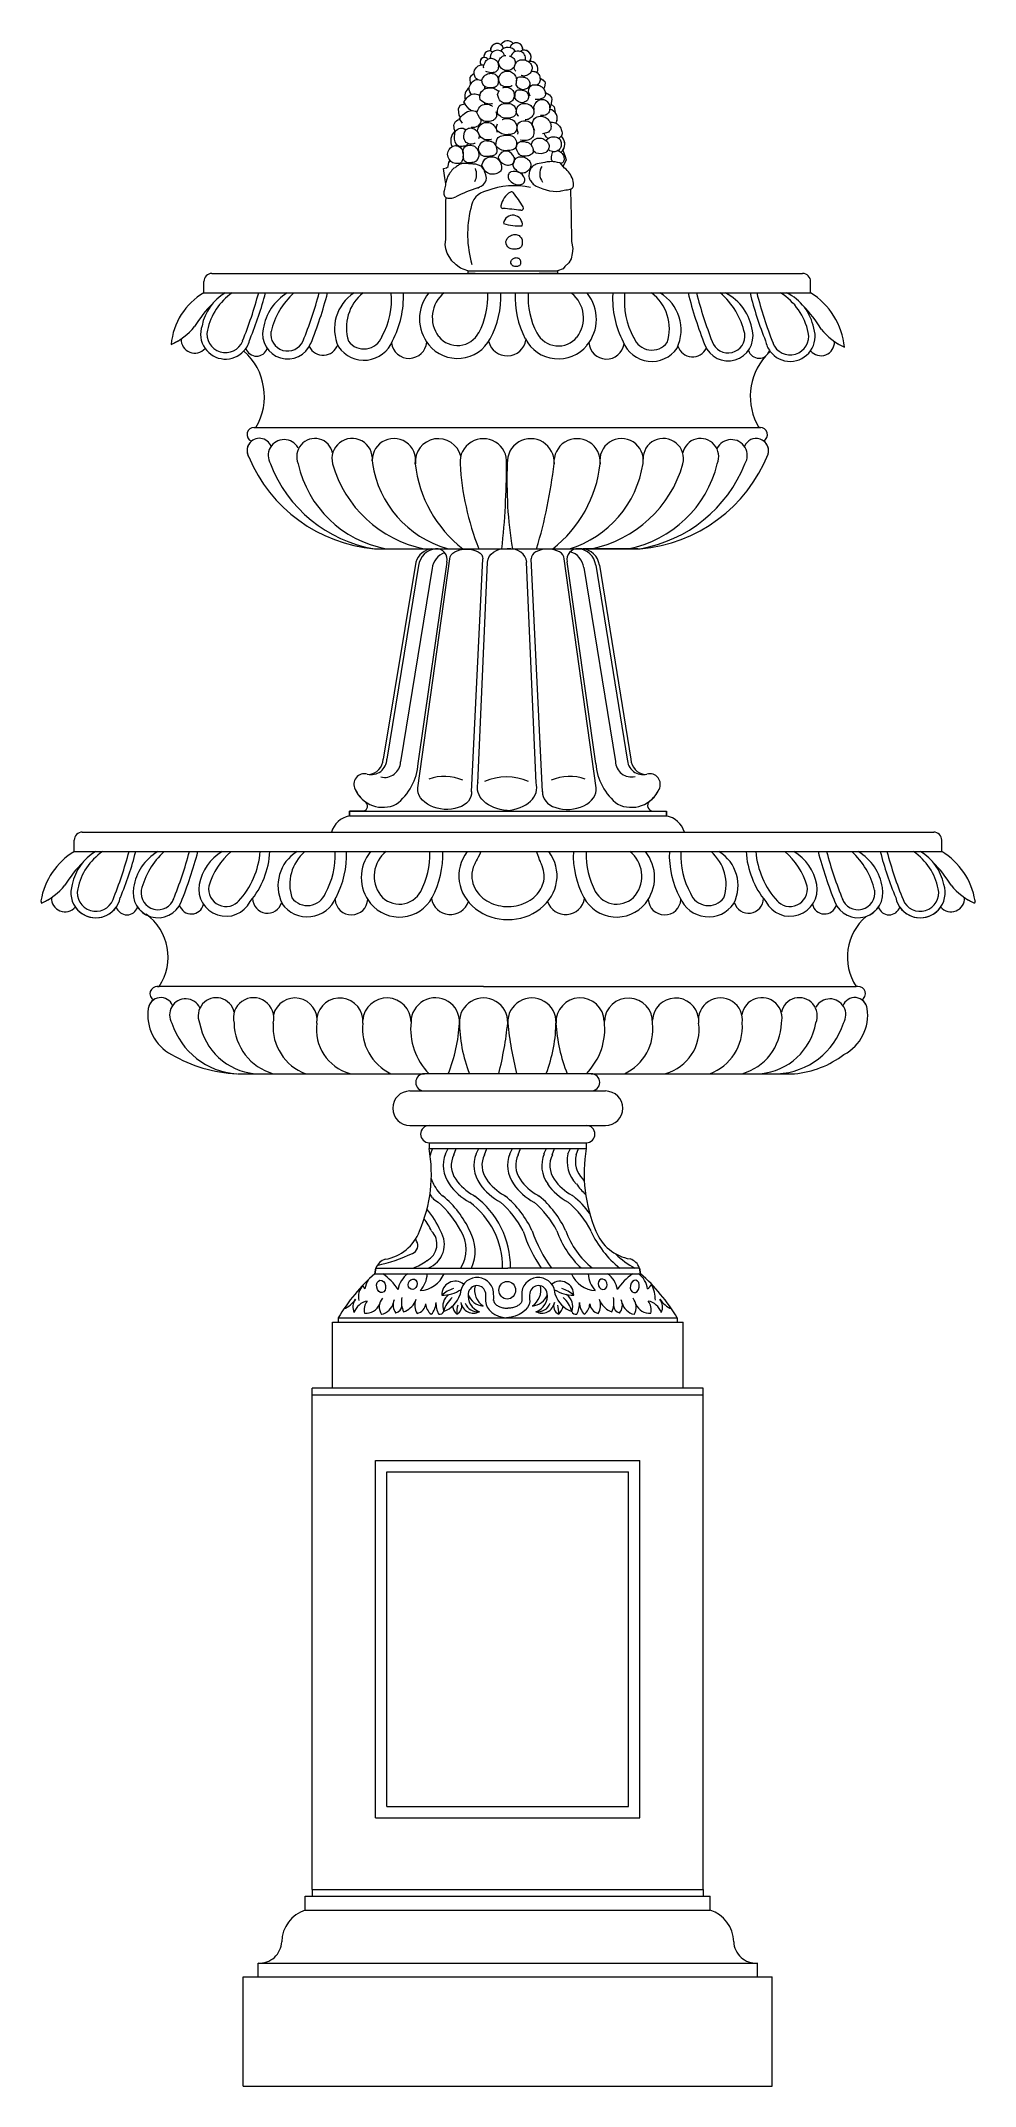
# Model space of a CAD drawing. Header units: millimetres. Extents: x -406 to 406, y 0 to 1778.
import ezdxf

# ---------------------------------------------------------------- set-up
doc = ezdxf.new("R2010")
doc.units = ezdxf.units.MM
doc.layers.add('ceco.net 168', color=7, linetype='Continuous', lineweight=9)

msp = doc.modelspace()

# ---------------------------------------------------------------- linework, layer by layer
at = {"layer": 'ceco.net 168'}
for p, q in [((-32.1, 1747.3), (-32.9, 1746.2)), ((-32.1, 1747.3), (-32.9, 1746.2)), ((-32.9, 1746.2), (-32.6, 1739.8)), ((-32.9, 1746.2), (-32.6, 1739.8)), ((-29.2, 1749.6), (-32.1, 1747.3)), ((-29.2, 1749.6), (-32.1, 1747.3)), ((-29.2, 1749.8), (-29.4, 1749.5)), ((-29.2, 1749.8), (-29.4, 1749.5)), ((22, 1759.9), (22.1, 1759.8)), ((22, 1759.9), (22.1, 1759.8)), ((28.2, 1745.6), (30.5, 1744.3)), ((28.2, 1745.6), (30.5, 1744.3)), ((30.5, 1744.3), (32.2, 1742.8)), ((30.5, 1744.3), (32.2, 1742.8)), ((30.9, 1744.1), (31, 1743.8)), ((30.9, 1744.1), (31, 1743.8)), ((32.2, 1742.8), (32.6, 1741.2)), ((32.2, 1742.8), (32.6, 1741.2)), ((-35.2, 1735.8), (-35.2, 1735.7)), ((32, 1738.1), (31.4, 1736.2)), ((32, 1738.1), (31.4, 1736.2)), ((32.6, 1741.2), (32, 1738.1)), ((32.6, 1741.2), (32, 1738.1)), ((32.8, 1733.1), (36.2, 1731)), ((32.8, 1733.1), (36.2, 1731)), ((36.2, 1731), (38.2, 1728.9)), ((36.2, 1731), (38.2, 1728.9)), ((38.3, 1727.2), (37.9, 1723.9)), ((38.3, 1727.2), (37.9, 1723.9)), ((38.2, 1728.9), (38.3, 1727.2)), ((38.2, 1728.9), (38.3, 1727.2)), ((37.9, 1723.9), (36.6, 1719.3)), ((37.9, 1723.9), (37.7, 1723.1)), ((37.7, 1723.1), (40.5, 1720.7)), ((37.7, 1723.1), (40.5, 1720.7)), ((40.5, 1720.7), (41.2, 1715.8)), ((40.5, 1720.7), (41.2, 1715.8)), ((-41.9, 1701.9), (-41.9, 1702.1)), ((-51.7, 1668.9), (-51.3, 1672.7)), ((-51.7, 1668.9), (-51.3, 1672.7)), ((-51.3, 1672.7), (-50.2, 1673.6)), ((48, 1683.1), (49.8, 1678.5)), ((48, 1683.1), (49.8, 1678.5)), ((50.7, 1674.7), (48.3, 1669)), ((50.7, 1674.7), (48.3, 1669)), ((49.8, 1678.5), (50.7, 1674.7)), ((49.8, 1678.5), (50.7, 1674.7)), ((-53.1, 1667.7), (-51.7, 1668.9)), ((-53.1, 1667.7), (-51.7, 1668.9)), ((-53.7, 1626.9), (-53.7, 1638.8)), ((-53.7, 1626.9), (-53.7, 1638.8)), ((54.7, 1649.2), (54.8, 1635.7)), ((54.7, 1649.2), (54.8, 1635.7)), ((-53.7, 1619), (-53.7, 1626.9)), ((-53.7, 1619), (-53.7, 1626.9)), ((-53.7, 1605.3), (-53.7, 1619)), ((-53.7, 1605.3), (-53.7, 1619)), ((54.8, 1635.7), (55.3, 1627)), ((54.8, 1635.7), (55.3, 1627)), ((55.3, 1627), (55.3, 1619.6)), ((55.3, 1627), (55.3, 1619.6)), ((55.3, 1619.6), (55.6, 1609.7)), ((55.3, 1619.6), (55.6, 1609.7)), ((-54.5, 1601), (-53.7, 1605.3)), ((-54.5, 1601), (-53.7, 1605.3)), ((-53.9, 1597.1), (-54.5, 1601)), ((-53.9, 1597.1), (-54.5, 1601)), ((55.6, 1609.7), (55.6, 1603.7)), ((55.6, 1609.7), (55.6, 1603.7)), ((55.6, 1603.7), (56.7, 1597.6)), ((55.6, 1603.7), (56.7, 1597.6)), ((-52.6, 1593.6), (-53.9, 1597.1)), ((-52.6, 1593.6), (-53.9, 1597.1)), ((-48.6, 1586.8), (-52.6, 1593.6)), ((-48.6, 1586.8), (-52.6, 1593.6)), ((-43.1, 1582), (-48.6, 1586.8)), ((-44.7, 1583.3), (-48.6, 1586.8)), ((-41.2, 1580.4), (-44.7, 1583.3)), ((-41.2, 1580.4), (-44.7, 1583.3)), ((53.2, 1585.2), (49.8, 1582)), ((53.2, 1585.2), (49.8, 1582)), ((55.1, 1588.6), (53.2, 1585.2)), ((55.1, 1588.6), (53.2, 1585.2)), ((56.1, 1593.1), (55.1, 1588.6)), ((56.1, 1593.1), (55.1, 1588.6)), ((56.7, 1597.6), (56.1, 1593.1)), ((56.7, 1597.6), (56.1, 1593.1)), ((-264.2, 1558.9), (-264.2, 1568.8)), ((-264.2, 1558.9), (-264.2, 1568.8)), ((-257.2, 1575.8), (-34.6, 1575.8)), ((-34.6, 1578), (-41.2, 1580.4)), ((-34.6, 1578), (-41.2, 1580.4)), ((-34.6, 1578), (-34.6, 1575.8)), ((-34.6, 1578), (-34.6, 1575.8)), ((-34.6, 1578), (43.4, 1578)), ((-34.6, 1575.8), (43.4, 1575.8)), ((-28.2, 1575.8), (-34.6, 1575.8)), ((29.7, 1575.8), (27.4, 1575.8)), ((43.4, 1575.8), (27.4, 1575.8)), ((48.2, 1579.9), (43.4, 1578)), ((48.2, 1579.9), (43.4, 1578)), ((43.4, 1578), (43.4, 1575.8)), ((43.4, 1578), (43.4, 1575.8)), ((43.4, 1575.8), (256.4, 1575.8)), ((49.8, 1582), (48.2, 1579.9)), ((49.8, 1582), (48.2, 1579.9)), ((263.4, 1559.1), (263.4, 1568.8)), ((263.4, 1559.1), (263.4, 1568.8)), ((-264.2, 1558.9), (263.6, 1558.9)), ((-220.9, 1441.9), (-220.2, 1441.9)), ((-220.9, 1441.9), (220.2, 1441.9)), ((-220.2, 1441.9), (-219.1, 1442)), ((219.5, 1441.9), (218.3, 1442)), ((219.5, 1441.9), (220.2, 1441.9)), ((-222.8, 1430), (-222.7, 1430)), ((-115.9, 1336.5), (-65.9, 1336.5)), ((-115.9, 1336.5), (115.2, 1336.5)), ((-65.9, 1336.5), (-62.7, 1336.5)), ((64.7, 1336.5), (61.5, 1336.5)), ((113.2, 1336.5), (65.7, 1336.5)), ((-80, 1324.8), (-108.2, 1153.6)), ((-77.7, 1321.8), (-105, 1153.6)), ((-65.8, 1319.5), (-93.2, 1151.2)), ((-78.1, 1128.6), (-50.3, 1327.8)), ((-77.8, 1149.7), (-52.8, 1324.8)), ((-31.4, 1125.3), (-21.5, 1327.8)), ((-25.9, 1132.6), (-17.6, 1324.7)), ((24.7, 1132.6), (16.4, 1324.7)), ((30.3, 1125.3), (20.4, 1327.8)), ((76.9, 1128.6), (49.1, 1327.8)), ((76.6, 1149.7), (51.6, 1325.2)), ((66.3, 1320.3), (93.6, 1151.6)), ((76.5, 1322.2), (103.8, 1153.6)), ((79.8, 1322.2), (107.1, 1153.6)), ((79.8, 1322.2), (107.1, 1153.6)), ((-125.5, 1108.3), (-137.7, 1108.3)), ((-137.7, 1104.3), (-137.7, 1108.3)), ((-137.7, 1108.3), (138.2, 1108.3)), ((-137.7, 1108.3), (-137.7, 1104.3)), ((-137.7, 1107.1), (-137.7, 1104.3)), ((-137.7, 1104.3), (138.2, 1104.3)), ((126, 1108.3), (138.2, 1108.3)), ((138.2, 1104.3), (138.2, 1108.3)), ((138.2, 1108.3), (138.2, 1104.3)), ((138.2, 1107.1), (138.2, 1104.3)), ((-369.9, 1090.1), (-137.7, 1090.1)), ((-369.9, 1090.1), (370.4, 1090.1)), ((-369.9, 1090.1), (370.4, 1090.1)), ((-369.9, 1090.1), (153.8, 1090.1)), ((-131.5, 1090.1), (147.6, 1090.1)), ((-79.8, 1090.1), (79.8, 1090.1)), ((153.8, 1090.1), (370.4, 1090.1)), ((-376.9, 1073.2), (-376.9, 1083.1)), ((-376.9, 1073.2), (-376.9, 1083.1)), ((-376.9, 1073.2), (377.4, 1073.2)), ((377.4, 1073.2), (377.4, 1083.1)), ((377.4, 1073.2), (377.4, 1083.1)), ((-405.9, 1030.5), (-405.4, 1028.4)), ((406.4, 1030.5), (405.9, 1028.4)), ((406.4, 1030.5), (405.9, 1028.4)), ((-21, 956), (-305, 956)), ((-304.4, 956), (-303.1, 956)), ((-21, 956), (21, 956)), ((21, 956), (303.1, 956)), ((304.4, 956), (303.1, 956)), ((-235.1, 880.1), (-72.5, 880.1)), ((72.5, 880.1), (-72.5, 880.1)), ((72.5, 880.1), (249.4, 880.1)), ((-85, 865.1), (-72.5, 865.1)), ((-85, 865.1), (85, 865.1)), ((72.5, 865.1), (85, 865.1)), ((-85, 835.1), (-72.5, 835.1)), ((-85, 835.1), (85, 835.1)), ((-68.3, 820.1), (68.3, 820.1)), ((-68.3, 820.1), (-68.3, 815.1)), ((68.3, 835.1), (85, 835.1)), ((68.3, 820.1), (68.3, 815.1)), ((-68.3, 815.1), (68.3, 815.1)), ((-54.1, 810.6), (-51.8, 815.1)), ((-46.9, 809.6), (-44.8, 815.1)), ((-27.5, 810.6), (-25.1, 815.1)), ((-20.2, 809.6), (-18.1, 815.1)), ((1.8, 810.6), (4.1, 815.1)), ((9, 809.6), (11.1, 815.1)), ((31.5, 810.6), (33.8, 815.1)), ((38.7, 809.6), (40.8, 815.1)), ((52.3, 810.6), (54.6, 815.1)), ((59.5, 809.6), (61.6, 815.1)), ((-57.3, 774.5), (-56.1, 773.7)), ((-29.8, 774.5), (-28.6, 773.7)), ((-3.1, 774.5), (-1.9, 773.7)), ((26.2, 774.5), (27.3, 773.7)), ((55.9, 774.5), (57, 773.7)), ((-115.5, 706.2), (-114.6, 711.2)), ((-114.6, 711.2), (-115.5, 706.2)), ((-115.5, 706.2), (115.5, 706.2)), ((-114.6, 711.2), (0, 711.2)), ((114.6, 711.2), (0, 711.2)), ((115.5, 706.2), (114.6, 711.2)), ((114.6, 711.2), (115.5, 706.2)), ((-152.5, 606.8), (-152.5, 664.1)), ((-152.5, 664.1), (-147.5, 664.1)), ((-152.5, 606.8), (-152.5, 664.1)), ((-152.5, 664.1), (152.5, 664.1)), ((-147.4, 667.9), (147.4, 667.9)), ((-147.4, 667.9), (-147.4, 664.1)), ((147.4, 667.9), (147.4, 664.1)), ((147.5, 664.1), (152.5, 664.1)), ((152.5, 606.8), (152.5, 664.1)), ((152.5, 606.8), (152.5, 664.1)), ((-170, 171), (-170, 606.8)), ((-152.5, 606.8), (-170, 606.8)), ((-170, 171), (-170, 606.8)), ((170, 606.8), (-170, 606.8)), ((170, 606.8), (152.5, 606.8)), ((170, 171), (170, 606.8)), ((170, 171), (170, 606.8)), ((170, 600.8), (-170, 600.8)), ((-115, 233.2), (-115, 543.9)), ((-115, 543.9), (115, 543.9)), ((-105, 243.2), (-105, 533.9)), ((-105, 533.9), (105, 533.9)), ((105, 243.2), (105, 533.9)), ((115, 233.2), (115, 543.9)), ((-115, 233.2), (115, 233.2)), ((-105, 243.2), (105, 243.2)), ((-176, 165), (-170, 165)), ((-176, 153), (-176, 165)), ((-176, 165), (176, 165)), ((-176, 153), (-176, 165)), ((-170, 171), (-170, 165)), ((-170, 171), (170, 171)), ((-170, 171), (-170, 165)), ((170, 171), (170, 165)), ((170, 171), (170, 165)), ((170, 165), (176, 165)), ((176, 153), (176, 165)), ((176, 153), (176, 165)), ((-176, 153), (176, 153)), ((-217.1, 95), (-217.1, 107)), ((-217.1, 107), (217.1, 107)), ((-217.1, 95), (-217.1, 107)), ((217.1, 95), (217.1, 107)), ((217.1, 95), (217.1, 107)), ((-230, 95), (-217.1, 95)), ((-230, 0), (-230, 95)), ((-230, 95), (-217.1, 95)), ((-230, 95), (230, 95)), ((-230, 0), (-230, 95)), ((-230, 95), (-217.1, 95)), ((-217.1, 95), (-203.9, 95)), ((217.1, 95), (230, 95)), ((217.1, 95), (230, 95)), ((217.1, 95), (230, 95)), ((230, 0), (230, 95)), ((230, 0), (230, 95)), ((-230, 0), (230, 0)), ((-230, 0), (230, 0))]:
    msp.add_line(p, q, dxfattribs=at)
for points in [[(-20.9, 1757), (-20.3, 1758.2), (-19.7, 1759.3), (-19.2, 1760.2), (-18.6, 1761), (-17.9, 1761.6), (-17.3, 1762.1), (-16.5, 1762.5), (-15.8, 1762.7), (-14.9, 1762.9), (-14.1, 1762.9), (-13.2, 1762.7), (-12.3, 1762.5), (-11.4, 1762.1), (-10.6, 1761.6), (-9.9, 1761), (-9.3, 1760.3), (-8.8, 1759.4), (-8.4, 1758.5), (-8.2, 1757.5), (-8.1, 1756.5), (-8.1, 1755.5), (-8.2, 1754.6), (-8.4, 1753.7), (-8.7, 1752.9), (-9.1, 1752.2), (-9.7, 1751.6), (-10.3, 1751.1), (-11, 1750.8), (-11.8, 1750.5), (-12.7, 1750.4), (-13.7, 1750.3), (-14.8, 1750.3), (-15.9, 1750.4), (-17.1, 1750.7), (-18.3, 1751.1), (-19, 1751.5)], [(-8, 1759.8), (-7.5, 1761.2), (-6.9, 1762.4), (-6.2, 1763.3), (-5.5, 1764), (-4.6, 1764.6), (-3.8, 1765), (-2.8, 1765.2), (-1.9, 1765.3), (-1.6, 1765.3)], [(1.4, 1765), (2.2, 1764.8), (3.1, 1764.4), (4, 1763.9), (4.8, 1763.4), (5.4, 1762.7), (5.9, 1761.9), (6.2, 1761), (6.5, 1760), (6.5, 1759.1), (6.5, 1758.1), (6.3, 1757.1), (5.9, 1756.2), (5.5, 1755.3), (4.9, 1754.6), (4.3, 1753.9), (3.5, 1753.3), (2.6, 1752.9), (1.7, 1752.5), (0.7, 1752.3), (-0.3, 1752.2), (-1.3, 1752.2), (-2.4, 1752.4), (-3.5, 1752.8), (-4.5, 1753.3), (-5.5, 1754.1), (-6.4, 1755.1), (-7.1, 1756.4), (-7.7, 1758), (-8, 1759.8)], [(5.7, 1754), (6, 1756.2), (6.7, 1758), (7.5, 1759.4), (8.5, 1760.4), (9.7, 1761), (10.9, 1761.5), (12.2, 1761.6), (13.5, 1761.6), (14.6, 1761.5), (15.7, 1761.2), (16.7, 1760.8), (17.6, 1760.3), (18.5, 1759.7), (19.2, 1759), (19.8, 1758.3), (20.3, 1757.6), (20.7, 1756.8), (21, 1756.1), (21.2, 1755.3), (21.3, 1754.6), (21.2, 1753.8), (21.1, 1753), (20.8, 1752.3), (20.5, 1751.5), (20, 1750.7), (19.4, 1750), (18.8, 1749.3), (18, 1748.7), (17.2, 1748.2), (16.3, 1747.8), (15.3, 1747.5), (14.3, 1747.4), (13.2, 1747.5), (12, 1747.8), (11.6, 1747.9)], [(-33.5, 1737.8), (-33, 1738.9), (-32.4, 1740), (-31.7, 1741.1), (-30.9, 1742), (-30.1, 1742.9), (-29.1, 1743.6), (-28.2, 1744.1), (-27.2, 1744.4), (-26.3, 1744.5)], [(-29.3, 1751.1), (-28.8, 1752.5), (-28.1, 1753.7), (-27.4, 1754.7), (-26.6, 1755.5), (-25.8, 1756.2), (-24.9, 1756.7), (-24, 1757), (-23, 1757.2), (-22.1, 1757.3), (-21.1, 1757.2), (-20.8, 1757.2)], [(-29.3, 1751.1), (-28.8, 1752.5), (-28.1, 1753.7), (-27.4, 1754.7), (-26.6, 1755.5), (-25.8, 1756.2), (-24.9, 1756.7), (-24, 1757), (-23, 1757.2)], [(-29.2, 1749.6), (-29.3, 1751.1)], [(-22.4, 1743.5), (-22.5, 1743.5), (-23.7, 1743.5), (-24.9, 1743.8), (-26, 1744.3), (-27.1, 1745), (-28, 1746), (-28.6, 1747.4), (-29.1, 1749), (-29.3, 1751.1)], [(-23.2, 1743.5), (-22.6, 1743.1), (-22.3, 1742.8)], [(-22.5, 1743.8), (-21.9, 1745.2), (-21.2, 1746.4), (-20.4, 1747.4), (-19.5, 1748.2), (-18.5, 1748.8), (-17.5, 1749.3), (-16.5, 1749.7), (-15.5, 1749.8), (-14.5, 1749.9), (-13.5, 1749.8), (-12.6, 1749.7), (-11.7, 1749.4), (-10.9, 1749), (-10.2, 1748.4), (-9.6, 1747.8), (-9.1, 1747), (-8.7, 1746.2), (-8.4, 1745.2), (-8.2, 1744.3), (-8.1, 1743.3), (-8.2, 1742.3), (-8.3, 1741.3), (-8.6, 1740.4), (-9, 1739.6), (-9.5, 1738.9), (-10.1, 1738.4), (-10.8, 1737.9), (-11.6, 1737.6), (-12.5, 1737.4), (-13.5, 1737.2), (-14.5, 1737.2), (-15.6, 1737.2), (-16.7, 1737.3), (-17.8, 1737.5), (-18.9, 1737.9), (-19.9, 1738.5), (-20.8, 1739.3), (-21.5, 1740.4), (-22.1, 1741.9), (-22.5, 1743.8)], [(-20.8, 1754.3), (-21, 1755.2), (-20.9, 1757)], [(-14, 1750.3), (-14, 1749.8)], [(-7.8, 1745.6), (-7.3, 1747.1), (-6.6, 1748.3), (-5.9, 1749.3), (-5.1, 1750.1), (-4.3, 1750.7), (-3.4, 1751.2), (-2.5, 1751.5), (-1.5, 1751.7), (-0.6, 1751.8), (0.4, 1751.7), (1.4, 1751.6), (2.4, 1751.3), (3.3, 1750.9), (4.2, 1750.3), (5, 1749.7), (5.7, 1749), (6.3, 1748.2), (6.8, 1747.3), (7.2, 1746.3), (7.4, 1745.3), (7.5, 1744.3), (7.5, 1743.4), (7.4, 1742.9)], [(3.8, 1738.9), (3.7, 1738.9), (2.6, 1738.5), (1.5, 1738.2), (0.3, 1738), (-1, 1738), (-2.2, 1738.1), (-3.4, 1738.3), (-4.5, 1738.8), (-5.6, 1739.6), (-6.5, 1740.6), (-7.1, 1741.9), (-7.6, 1743.6), (-7.8, 1745.6)], [(7, 1751.8), (6.6, 1752.4), (5.7, 1754)], [(7.7, 1741.5), (7.7, 1743.4), (8, 1744.9), (8.5, 1745.8), (9.2, 1746.5), (10.1, 1746.8), (10.9, 1746.9), (11.9, 1746.9), (12.8, 1746.8), (13.6, 1746.6), (14.4, 1746.4), (15.2, 1746.2), (15.8, 1746), (16.5, 1745.6), (17, 1745.3), (17.6, 1744.8), (18, 1744.3), (18.4, 1743.7), (18.7, 1743.1), (19, 1742.4), (19.2, 1741.6), (19.2, 1740.8), (19.2, 1740.1), (19, 1739.3), (18.7, 1738.6), (18.2, 1737.9), (17.6, 1737.2), (16.9, 1736.7), (16.1, 1736.2), (15.2, 1735.9), (14.3, 1735.7), (13.2, 1735.6), (12.2, 1735.8), (11.1, 1736.1), (10.1, 1736.7), (9.2, 1737.3), (8.4, 1738.1), (7.8, 1738.9), (7.4, 1739.8), (7.4, 1740.7), (7.7, 1741.5)], [(14.2, 1746.5), (14.3, 1746.9), (14.7, 1747.5)], [(20.5, 1751.5), (20.8, 1751.5), (21.8, 1751.6), (22.7, 1751.5), (23.7, 1751.3), (24.5, 1751), (25.3, 1750.6), (26, 1750.1), (26.6, 1749.5), (27.1, 1748.7), (27.6, 1747.9), (27.9, 1746.9), (28, 1745.9), (28.1, 1744.9), (28.1, 1743.9), (27.9, 1743), (27.7, 1742.1), (27.3, 1741.3), (26.8, 1740.6), (26.1, 1740.1), (25.4, 1739.6), (25.4, 1739.6)], [(25.4, 1750.5), (26, 1750.1), (26.6, 1749.5), (27.1, 1748.7), (27.6, 1747.9), (27.9, 1746.9), (28, 1745.9), (28.1, 1745.6)], [(-38.2, 1724.9), (-36.8, 1726.8), (-35.5, 1728.4), (-34.4, 1729.7), (-33.3, 1730.6), (-32, 1731.3), (-30.8, 1731.7), (-29.5, 1731.9), (-28.3, 1731.9), (-27.2, 1731.8), (-26.1, 1731.5), (-25.1, 1731.1), (-24.2, 1730.6), (-24.2, 1730.5)], [(-38.2, 1724.9), (-36.8, 1726.8), (-36.7, 1726.9)], [(-37.1, 1723.2), (-38.2, 1724.9)], [(-31.7, 1717.5), (-32.4, 1717.8), (-33.6, 1718.8), (-34.9, 1720.3), (-36.4, 1722.2), (-38.2, 1724.9)], [(-33.5, 1737.8), (-33, 1738.9), (-32.6, 1739.6)], [(-33.5, 1737.2), (-33.5, 1737.8)], [(-31.5, 1731.5), (-32.2, 1732.2), (-32.9, 1733.6), (-33.4, 1735.4), (-33.5, 1737.8)], [(-24.1, 1726.9), (-24.3, 1729.1), (-24.1, 1731), (-23.6, 1732.6), (-22.7, 1734), (-21.6, 1735), (-20.4, 1735.9), (-19, 1736.5), (-17.6, 1736.9), (-16.2, 1737.2), (-14.8, 1737.2), (-13.5, 1737.1), (-12.2, 1736.8), (-11.1, 1736.4), (-10, 1735.8), (-9.1, 1735.1), (-8.3, 1734.2), (-7.9, 1733.6)], [(-24.2, 1730.6), (-24.2, 1730.6)], [(-13.3, 1723.3), (-14.2, 1723.2), (-15.2, 1723.1), (-16.3, 1723.1), (-17.4, 1723.2), (-18.6, 1723.5), (-19.9, 1724), (-21.2, 1724.7), (-22.6, 1725.6), (-24.1, 1726.9)], [(-20.2, 1738.8), (-20.1, 1737.9), (-20.1, 1736.9), (-20.3, 1735.9), (-20.3, 1735.9)], [(-4.2, 1737.3), (-3.6, 1737.5), (-2.6, 1737.7), (-1.6, 1737.8), (-0.6, 1737.7), (0.3, 1737.5), (1.3, 1737.2), (2.2, 1736.8), (3, 1736.2), (3.8, 1735.5), (4.4, 1734.8), (4.9, 1733.9), (5.2, 1732.9), (5.5, 1731.9), (5.6, 1730.9), (5.5, 1729.9), (5.4, 1728.8), (5.1, 1727.9), (4.7, 1727), (4.1, 1726.2), (3.5, 1725.5), (2.7, 1724.9), (1.9, 1724.5), (1, 1724.1), (0, 1723.9), (-1, 1723.8), (-2.1, 1723.8), (-3.2, 1724), (-4.2, 1724.4), (-5.3, 1724.9), (-6.2, 1725.7), (-7.1, 1726.7), (-7.8, 1728), (-8.4, 1729.6), (-8.8, 1731.4)], [(-8.8, 1731.4), (-8.2, 1732.9), (-7.6, 1734.1), (-7.1, 1734.8)], [(6.6, 1730.2), (6.6, 1732.1), (6.9, 1733.5), (7.5, 1734.5), (8.2, 1735.1), (9, 1735.5), (9.9, 1735.6), (10.8, 1735.6), (11.7, 1735.4), (12.5, 1735.3), (13.3, 1735.1), (14.1, 1734.9), (14.8, 1734.6), (15.4, 1734.3), (15.9, 1734), (16.5, 1733.5), (16.9, 1733), (17.3, 1732.4), (17.7, 1731.8), (17.9, 1731), (18.1, 1730.3), (18.1, 1729.5), (18.1, 1728.7), (17.9, 1728), (17.6, 1727.2), (17.1, 1726.5), (16.5, 1725.9), (15.8, 1725.3), (15, 1724.9), (14.1, 1724.5), (13.2, 1724.3), (12.2, 1724.3), (11.1, 1724.5), (10.1, 1724.8), (9, 1725.3), (8.1, 1726), (7.3, 1726.7), (6.7, 1727.6), (6.3, 1728.4), (6.3, 1729.3), (6.6, 1730.2)], [(18, 1733.7), (18.3, 1735.9), (18.9, 1737.5), (19.7, 1738.6), (20.6, 1739.3), (21.6, 1739.7), (22.7, 1739.8), (23.8, 1739.8), (24.8, 1739.7), (25.8, 1739.5), (26.7, 1739.4), (27.5, 1739.1), (28.3, 1738.9), (29, 1738.5), (29.7, 1738.1), (30.3, 1737.6), (30.8, 1737), (31.3, 1736.3), (31.8, 1735.5), (32.2, 1734.7), (32.5, 1733.8), (32.7, 1732.9), (32.8, 1732), (32.8, 1731.2), (32.6, 1730.4), (32.3, 1729.7), (31.8, 1729.1), (31.2, 1728.6), (30.5, 1728.1), (29.7, 1727.8), (28.7, 1727.5), (27.7, 1727.2), (26.6, 1727.1), (25.5, 1727), (24.3, 1727), (24, 1727.1)], [(19.6, 1729.9), (18.8, 1731.5), (18, 1733.7)], [(20.1, 1738.9), (19.6, 1738.9), (18.9, 1739.1)], [(22.7, 1720.7), (23.3, 1722.1), (23.9, 1723.3), (24.6, 1724.4), (25.3, 1725.2), (26.1, 1725.9), (26.9, 1726.5), (27.8, 1726.9), (28.7, 1727.1), (29.5, 1727.2), (30.4, 1727.2), (31.3, 1727.1), (32.1, 1726.8), (32.9, 1726.4), (33.7, 1725.9), (34.3, 1725.3), (34.9, 1724.5), (35.5, 1723.6), (35.9, 1722.6), (36.2, 1721.6), (36.4, 1720.5), (36.5, 1719.4), (36.4, 1718.3), (36.3, 1717.3), (36, 1716.4), (35.5, 1715.5), (34.9, 1714.8), (34.2, 1714.2), (33.4, 1713.7), (32.5, 1713.4), (31.5, 1713.2), (30.5, 1713.1), (29.4, 1713.1), (28.6, 1713.2)], [(31.4, 1736.2), (31.8, 1735.5), (32.2, 1734.7), (32.5, 1733.8), (32.6, 1733.2)], [(-46.6, 1703.1), (-46.8, 1704.5), (-46.6, 1705.7), (-46.1, 1706.8), (-45.4, 1707.8), (-44.4, 1708.6), (-43.3, 1709.3), (-42.2, 1709.7), (-41.7, 1709.9)], [(-46.6, 1703.1), (-46.8, 1704.5), (-46.6, 1705.7), (-46.1, 1706.8), (-45.4, 1707.8), (-44.4, 1708.6), (-43.3, 1709.3), (-42.2, 1709.7), (-41.7, 1709.9)], [(-37.1, 1723.2), (-41.7, 1721.9), (-43.1, 1718.7), (-42.6, 1713.5), (-41.1, 1711.5)], [(-37.1, 1723.2), (-41.7, 1721.9), (-43.1, 1718.7), (-42.6, 1713.5), (-41.1, 1711.5)], [(-42.1, 1710.5), (-40.5, 1712.2), (-39, 1713.6), (-37.6, 1714.8), (-36.3, 1715.7), (-35, 1716.5), (-33.8, 1717), (-32.7, 1717.3), (-31.6, 1717.5), (-30.5, 1717.5), (-29.4, 1717.3), (-28.4, 1717), (-27.5, 1716.6), (-26.7, 1716.1)], [(-42.1, 1710.5), (-41.1, 1711.5)], [(-41.7, 1709.9), (-42.1, 1710.5)], [(-39.3, 1706.5), (-40.6, 1708.2), (-42.1, 1710.5)], [(-23.4, 1710), (-23.4, 1709.9), (-23.4, 1708.9), (-23.5, 1707.9), (-23.8, 1706.9), (-24.2, 1706), (-24.7, 1705.2), (-25.3, 1704.6), (-26.1, 1704), (-26.9, 1703.5), (-27.9, 1703.1), (-28.9, 1702.8), (-30, 1702.6), (-31.2, 1702.6), (-31.9, 1702.6)], [(-26.5, 1716.8), (-27.3, 1716.7), (-27.6, 1716.7)], [(-26.8, 1715.8), (-26.1, 1717.9), (-25.2, 1719.5), (-24.2, 1720.8), (-23, 1721.8), (-21.8, 1722.4), (-20.5, 1722.8), (-19.3, 1723), (-18, 1723), (-16.9, 1722.9), (-15.8, 1722.6), (-14.9, 1722.2), (-14, 1721.7), (-13.2, 1721.1), (-13.1, 1721.1)], [(-10.2, 1716.6), (-10, 1715.9), (-9.8, 1715), (-9.7, 1714), (-9.7, 1713), (-9.9, 1712.1), (-10.2, 1711.3), (-10.7, 1710.6), (-11.2, 1709.9), (-12, 1709.3), (-12.8, 1708.9), (-13.7, 1708.5), (-14.8, 1708.2), (-15.9, 1707.9), (-17.1, 1707.8), (-18.3, 1707.8), (-19.6, 1707.9), (-20.8, 1708.3), (-22.1, 1709), (-23.4, 1710), (-24.6, 1711.4), (-25.7, 1713.3), (-26.8, 1715.8)], [(-26.4, 1699.9), (-25.7, 1702), (-24.8, 1703.7), (-23.7, 1704.9), (-22.6, 1705.9), (-21.4, 1706.6), (-20.1, 1707), (-18.8, 1707.2), (-17.6, 1707.2), (-16.5, 1707), (-15.4, 1706.8), (-14.4, 1706.4), (-13.5, 1705.9), (-12.7, 1705.2), (-12, 1704.5), (-11.4, 1703.8), (-10.8, 1702.9), (-10.3, 1702), (-9.9, 1701), (-9.6, 1700.1), (-9.4, 1699.1), (-9.3, 1698.6)], [(-20.1, 1724.1), (-20.1, 1723.8), (-20, 1722.9)], [(-4.7, 1709.7), (-4.4, 1709.8), (-3, 1710.2), (-1.5, 1710.5), (-0.2, 1710.5), (1.2, 1710.4), (2.4, 1710.1), (3.6, 1709.7), (4.6, 1709.1), (5.5, 1708.4), (6.3, 1707.5), (6.9, 1706.6), (7.4, 1705.6), (7.7, 1704.5), (7.9, 1703.4), (7.9, 1702.3), (7.7, 1701.2), (7.5, 1700.3), (7.1, 1699.4), (6.6, 1698.7), (5.9, 1698.1), (5.2, 1697.6), (4.3, 1697.2), (3.4, 1697), (2.5, 1696.7), (1.5, 1696.6), (0.4, 1696.5), (-0.6, 1696.4), (-1.7, 1696.4), (-2.8, 1696.5), (-4, 1696.8), (-5.2, 1697.3), (-6.6, 1698), (-8, 1698.9), (-9.4, 1700.2)], [(-9, 1714.9), (-8.9, 1717.2), (-8.6, 1719), (-8, 1720.4), (-7.3, 1721.5), (-6.4, 1722.3), (-5.3, 1722.9), (-4.2, 1723.3), (-3, 1723.5), (-1.8, 1723.7), (-0.6, 1723.7), (0.6, 1723.7), (1.7, 1723.5), (2.8, 1723.2), (3.8, 1722.8), (4.7, 1722.2), (5.5, 1721.5), (6.1, 1720.7), (6.6, 1719.8), (7, 1718.7), (7.2, 1717.7), (7.3, 1716.6), (7.3, 1715.6), (7.1, 1714.6), (6.8, 1713.8), (6.3, 1713.1), (5.7, 1712.5), (5, 1712), (4.1, 1711.6), (3.3, 1711.3), (2.3, 1711.1), (1.3, 1710.9), (0.3, 1710.8), (-0.8, 1710.7), (-1.9, 1710.8), (-3, 1710.9), (-4.1, 1711.2), (-5.3, 1711.7), (-6.4, 1712.5), (-7.7, 1713.5), (-9, 1714.9)], [(7.2, 1716), (7.6, 1718.2), (8.2, 1720), (9, 1721.4), (10.1, 1722.4), (11.2, 1723.1), (12.5, 1723.5), (13.7, 1723.7), (15, 1723.7), (16.1, 1723.5), (17.2, 1723.2), (18.3, 1722.8), (19.2, 1722.3), (20, 1721.7), (20.7, 1721), (21.3, 1720.3), (21.9, 1719.6), (22.3, 1718.9), (22.5, 1718.1), (22.7, 1717.4), (22.8, 1716.6), (22.8, 1715.8), (22.6, 1715.1), (22.4, 1714.3), (22, 1713.5), (21.5, 1712.8), (21, 1712), (20.3, 1711.3), (19.6, 1710.7), (18.7, 1710.2), (17.8, 1709.8), (16.9, 1709.6), (15.8, 1709.4), (15.1, 1709.5)], [(9.6, 1712.5), (9.1, 1713), (8.1, 1714.4), (7.2, 1716)], [(9, 1698.4), (8.3, 1701.4), (8.2, 1703.7), (8.7, 1705.5), (9.6, 1706.8), (10.8, 1707.7), (12.2, 1708.3), (13.6, 1708.5), (15, 1708.5), (16.3, 1708.4), (17.4, 1708.2), (18.4, 1707.8), (19.2, 1707.3), (20, 1706.7), (20.6, 1706), (21.1, 1705.1), (21.6, 1704.2), (22, 1703.2), (22.3, 1702), (22.5, 1700.9), (22.6, 1699.7), (22.7, 1698.5), (22.6, 1697.4), (22.4, 1696.3), (22, 1695.3), (21.6, 1694.4), (20.9, 1693.7), (20.2, 1693), (19.4, 1692.5), (18.4, 1692.1), (17.4, 1691.8), (16.3, 1691.5), (15.1, 1691.4), (13.9, 1691.4), (12.7, 1691.5), (11.5, 1691.8), (11.4, 1691.9)], [(21.3, 1705.5), (21.8, 1707.5), (22.5, 1709.1), (23.4, 1710.4), (24.5, 1711.3), (25.6, 1711.9), (26.9, 1712.3), (28.1, 1712.5), (29.3, 1712.5), (30.5, 1712.4), (31.5, 1712.1), (32.5, 1711.7), (33.4, 1711.2), (34.2, 1710.6), (34.9, 1709.9), (35.6, 1709.1), (36.2, 1708.3), (36.7, 1707.4), (37.1, 1706.4), (37.4, 1705.4), (37.6, 1704.4), (37.7, 1703.5), (37.6, 1702.5), (37.5, 1701.6), (37.2, 1700.8), (36.7, 1700.1), (36.1, 1699.4), (35.4, 1698.8), (34.6, 1698.4), (33.6, 1698), (32.6, 1697.7), (31.5, 1697.4), (30.3, 1697.3), (30.1, 1697.3)], [(23.3, 1718.1), (23.1, 1718.8), (22.7, 1720.7)], [(36.8, 1707.1), (37.6, 1707.3), (38.8, 1707.3), (40, 1707.1), (41, 1706.9), (42, 1706.5), (42.9, 1706), (43.7, 1705.3), (44.4, 1704.6), (45.1, 1703.9), (45.7, 1703), (46.2, 1702.1), (46.6, 1701.1), (46.9, 1700.2), (47.1, 1699.2), (47.2, 1698.2), (47.2, 1697.3), (47, 1696.4), (46.7, 1695.6), (46.2, 1694.8), (45.6, 1694.2), (44.9, 1693.6), (44.4, 1693.3)], [(-45.9, 1699.6), (-46.1, 1700.1), (-46.5, 1701.5), (-46.6, 1703.1)], [(-45.5, 1698.9), (-46.1, 1700.1), (-46.5, 1701.5), (-46.6, 1703.1)], [(-46.2, 1692.6), (-46.2, 1694.8), (-46, 1696.6), (-45.9, 1698), (-45.3, 1699.4), (-44.5, 1700.5), (-43.4, 1701.4), (-42.3, 1701.9), (-41, 1702.1), (-39.8, 1702.1), (-38.6, 1702.1), (-37.3, 1701.4), (-36.6, 1700.5), (-36.4, 1700.4)], [(-34.4, 1688.6), (-34.6, 1688.3), (-35.1, 1687.7), (-35.8, 1687.3), (-36.5, 1686.9), (-37.4, 1686.6), (-38.4, 1686.4), (-39.5, 1686.2), (-40.7, 1686.1), (-41.9, 1686.3), (-43, 1686.7), (-44.1, 1687.5), (-45, 1688.7), (-45.8, 1690.4), (-46.2, 1692.6)], [(-38.3, 1695.1), (-38, 1697.1), (-37.5, 1698.7), (-36.8, 1699.9), (-36, 1700.9), (-35.1, 1701.6), (-34.2, 1702), (-33.2, 1702.2), (-32.1, 1702.3), (-31.1, 1702.1), (-30.2, 1701.9), (-29.3, 1701.5), (-28.4, 1701), (-27.6, 1700.4), (-26.9, 1699.7), (-26.3, 1699), (-25.8, 1698.3), (-25.4, 1697.6), (-25.1, 1696.8), (-24.9, 1696.1), (-24.9, 1695.3), (-24.9, 1694.5), (-25.1, 1693.8), (-25.3, 1693)], [(-28.4, 1689.3), (-28.9, 1688.9), (-29.8, 1688.5), (-30.8, 1688.3), (-31.9, 1688.1), (-33, 1688.2), (-34.1, 1688.5), (-35.1, 1689), (-36.1, 1689.7), (-37, 1690.7), (-37.7, 1691.9), (-38.1, 1693.3), (-38.3, 1695.1)], [(-14, 1692.4), (-14.3, 1692.3), (-15.5, 1692.1), (-16.6, 1691.9), (-17.9, 1691.9), (-19.1, 1692.1), (-20.4, 1692.4), (-21.7, 1693.1), (-23, 1694.1), (-24.2, 1695.5), (-25.3, 1697.5), (-26.4, 1699.9)], [(-18.2, 1691.1), (-17.4, 1691.1), (-16.4, 1691), (-15.4, 1690.9), (-14.5, 1690.7), (-13.6, 1690.3), (-12.8, 1689.9), (-12.1, 1689.3), (-11.4, 1688.6), (-10.9, 1687.7), (-10.4, 1686.8), (-10, 1685.7), (-9.7, 1684.6), (-9.5, 1683.5), (-9.5, 1682.4), (-9.6, 1681.5), (-9.9, 1680.6), (-10.3, 1679.9), (-10.9, 1679.3), (-11.6, 1678.8), (-12.4, 1678.4), (-13.3, 1678.1), (-14.4, 1677.9), (-15.5, 1677.7), (-16.7, 1677.5), (-17.9, 1677.4), (-19.1, 1677.4), (-20.4, 1677.6), (-21.6, 1678), (-22.7, 1678.7), (-23.8, 1679.8), (-24.7, 1681.5), (-25.5, 1683.7)], [(-10.3, 1686.7), (-10.1, 1689.2), (-9.7, 1691.2), (-9.1, 1692.8), (-8.3, 1693.9), (-7.3, 1694.7), (-6.2, 1695.2), (-5, 1695.6), (-3.8, 1695.8), (-2.5, 1696), (-1.2, 1696.1), (0, 1696.1), (1.3, 1696), (2.4, 1695.7), (3.6, 1695.4), (4.6, 1694.9), (5.4, 1694.2), (6.2, 1693.3), (6.8, 1692.3), (7.3, 1691.1), (7.6, 1690), (7.7, 1688.8), (7.7, 1687.6), (7.5, 1686.5), (7.1, 1685.6), (6.5, 1684.8), (5.8, 1684.2), (5, 1683.7), (4.1, 1683.3), (3, 1683), (1.9, 1682.8), (0.8, 1682.7), (-0.3, 1682.6), (-1.5, 1682.5), (-2.6, 1682.5), (-3.8, 1682.7), (-5, 1683), (-6.2, 1683.5), (-7.5, 1684.2), (-8.9, 1685.3), (-10.3, 1686.7)], [(-9.4, 1700.2), (-9.7, 1702.4), (-9.5, 1704.3), (-9, 1705.8)], [(7.3, 1684.5), (7.7, 1686.7), (8.3, 1688.3), (9, 1689.4), (10, 1690.1), (11, 1690.5), (12.1, 1690.6), (13.1, 1690.6), (14.2, 1690.5), (15.2, 1690.3), (16.1, 1690.1), (16.9, 1689.9), (17.7, 1689.7), (18.4, 1689.3), (19, 1688.9), (19.6, 1688.4), (20.2, 1687.8), (20.7, 1687.1), (21.1, 1686.3), (21.5, 1685.5), (21.8, 1684.6), (22.1, 1683.7), (22.2, 1682.8), (22.1, 1682), (22, 1681.2), (21.6, 1680.5), (21.2, 1679.9), (20.6, 1679.4), (19.9, 1678.9), (19, 1678.5), (18.1, 1678.2), (17.1, 1678), (16, 1677.8), (14.8, 1677.7), (13.6, 1677.8), (12.4, 1678), (11.2, 1678.5), (10.1, 1679.3), (9.1, 1680.6), (8.1, 1682.3), (7.3, 1684.5)], [(8.9, 1696.8), (9, 1698.4)], [(20.6, 1687.2), (20.7, 1688.1), (21.3, 1689.9), (22.2, 1691.2), (23.2, 1692.2), (24.4, 1692.9), (25.6, 1693.3), (26.9, 1693.5), (28.1, 1693.5), (29.3, 1693.4), (30.4, 1693.1), (31.4, 1692.6), (32.3, 1692.1), (33.1, 1691.5), (33.9, 1690.9), (34.5, 1690.2), (35, 1689.5), (35.4, 1688.7), (35.7, 1688), (35.9, 1687.2), (35.9, 1686.5), (35.9, 1685.7), (35.8, 1684.9), (35.5, 1684.1), (35.1, 1683.4), (34.7, 1682.6), (34.1, 1681.9), (33.5, 1681.3)], [(23.7, 1700.1), (23.1, 1701), (22.1, 1702.9), (21.3, 1705.5)], [(35.1, 1693.1), (34.8, 1693.2), (33.7, 1694.3), (32.6, 1695.7), (31.7, 1697.5)], [(33.5, 1691.3), (33.6, 1691.4), (34.3, 1692.3), (35.1, 1693.1), (35.9, 1693.6), (36.7, 1694.1), (37.5, 1694.4), (38.4, 1694.6), (39.4, 1694.7), (40.4, 1694.6), (41.4, 1694.5), (42.3, 1694.3), (43.3, 1694), (44.1, 1693.5), (44.9, 1693), (45.5, 1692.3), (46, 1691.5), (46.3, 1690.6), (46.6, 1689.6), (46.6, 1688.6), (46.6, 1687.5), (46.4, 1686.5), (46.1, 1685.5), (45.6, 1684.6), (45.1, 1683.8), (44.4, 1683.1), (43.7, 1682.6), (42.8, 1682.1), (41.9, 1681.8), (40.9, 1681.6), (39.9, 1681.6), (38.9, 1681.8), (37.8, 1682.1), (36.7, 1682.5), (35.7, 1683.2), (35.2, 1683.6)], [(41.9, 1706.5), (42, 1706.5), (42.9, 1706), (43.7, 1705.3), (44.4, 1704.6), (45.1, 1703.9), (45.7, 1703), (46.2, 1702.1), (46.6, 1701.1), (46.9, 1700.2), (47.1, 1699.2), (47.2, 1698.2), (47.2, 1697.3), (47, 1696.4), (46.7, 1695.6), (46.6, 1695.3)], [(-52.5, 1679.4), (-51.7, 1681.8), (-50.8, 1683.6), (-49.8, 1685), (-48.7, 1685.9), (-47.6, 1686.6), (-46.5, 1686.9), (-45.5, 1687), (-44.5, 1686.9), (-43.5, 1686.7), (-42.6, 1686.3), (-41.8, 1685.9), (-41, 1685.3), (-40.4, 1684.6), (-39.8, 1683.8), (-39.4, 1683), (-39, 1682), (-38.8, 1681), (-38.6, 1679.9), (-38.6, 1678.8), (-38.6, 1677.7), (-38.8, 1676.7), (-38.9, 1675.6), (-39.2, 1674.7), (-39.5, 1673.9), (-39.9, 1673.2), (-40.3, 1672.6), (-40.7, 1672.1), (-41.3, 1671.8), (-41.9, 1671.5), (-42.6, 1671.4), (-43.4, 1671.3), (-44.3, 1671.3), (-45.4, 1671.3), (-46.5, 1671.6), (-47.6, 1672), (-48.7, 1672.6), (-49.8, 1673.7), (-50.9, 1675.1), (-51.8, 1677), (-52.5, 1679.4)], [(-52.5, 1679.4), (-51.7, 1681.8), (-50.8, 1683.6), (-49.8, 1685), (-48.7, 1685.9), (-48.4, 1686.1)], [(-51.3, 1672.7), (-49.9, 1673.8), (-50.9, 1675.1), (-51.8, 1677), (-52.5, 1679.4)], [(-18.4, 1658.7), (-19, 1661.6), (-19.8, 1664), (-20.6, 1665.9), (-21.6, 1667.3), (-22.5, 1668.4), (-23.5, 1669.1), (-24.4, 1669.6), (-25.3, 1670), (-26.2, 1670.3), (-27, 1670.5), (-27.8, 1670.7), (-28.5, 1670.8), (-29.3, 1670.9), (-30, 1670.9), (-30.7, 1671), (-31.5, 1671), (-32.2, 1671.1), (-33, 1671.1), (-33.8, 1671.2), (-34.6, 1671.3), (-35.4, 1671.3), (-36.1, 1671.4), (-36.9, 1671.4), (-37.6, 1671.4), (-38.3, 1671.4), (-38.9, 1671.4), (-39.5, 1671.3), (-40.1, 1671.2), (-40.7, 1671.1), (-41.3, 1670.9), (-41.9, 1670.6), (-42.5, 1670.2), (-43.2, 1669.8), (-43.8, 1669.3), (-44.5, 1668.7), (-45.2, 1668.1), (-45.6, 1667.8)], [(-38.4, 1679), (-38.9, 1681.4), (-38.8, 1683.3), (-38.2, 1684.8), (-37.2, 1685.9), (-36, 1686.7), (-34.7, 1687.1), (-33.3, 1687.3), (-32, 1687.3), (-30.8, 1687.2), (-29.8, 1686.9), (-28.9, 1686.5), (-28.2, 1686), (-27.6, 1685.4), (-27, 1684.7), (-26.5, 1683.9), (-26.1, 1683), (-25.8, 1682.1), (-25.4, 1681.1), (-25.2, 1680.2), (-25, 1679.2), (-25, 1678.2), (-25, 1677.9)], [(-27.8, 1673.2), (-28.1, 1673.1), (-29, 1672.7), (-30.1, 1672.4), (-31.2, 1672.2), (-32.4, 1672), (-33.6, 1672), (-34.8, 1672.1), (-36, 1672.5), (-37, 1673.1), (-37.8, 1673.9), (-38.3, 1675.2), (-38.6, 1676.9), (-38.4, 1679)], [(-25.5, 1683.7), (-25.2, 1685.9), (-25, 1686.5)], [(-22.4, 1670.1), (-21.7, 1672.2), (-20.8, 1673.8), (-19.8, 1675.1), (-18.6, 1676.1), (-17.4, 1676.7), (-16.1, 1677.1), (-14.9, 1677.3), (-13.7, 1677.3), (-12.5, 1677.2), (-11.5, 1676.9), (-10.5, 1676.5), (-9.6, 1676), (-8.8, 1675.4), (-8.1, 1674.7), (-7.4, 1673.9), (-6.8, 1673.1), (-6.3, 1672.2), (-5.9, 1671.2), (-5.6, 1670.2), (-5.4, 1669.2), (-5.3, 1668.3), (-5.3, 1667.3), (-5.5, 1666.4), (-5.8, 1665.6), (-6.3, 1664.9), (-6.9, 1664.2), (-7.6, 1663.6), (-8.4, 1663.2), (-9.4, 1662.8), (-10.4, 1662.5), (-11.5, 1662.2), (-12.7, 1662.1), (-13.9, 1662.1), (-15.2, 1662.2), (-16.5, 1662.6), (-17.7, 1663.3), (-19, 1664.3), (-20.2, 1665.7), (-21.4, 1667.6), (-22.4, 1670.1)], [(-8, 1677.2), (-7.3, 1678.5), (-6.5, 1679.6), (-5.8, 1680.5), (-5.1, 1681.2), (-4.3, 1681.7), (-3.6, 1682.1), (-2.8, 1682.4), (-2, 1682.5), (-1.2, 1682.5), (-0.4, 1682.4), (0, 1682.3)], [(5.5, 1676.8), (5.6, 1676.2), (5.7, 1675.2), (5.7, 1674.3), (5.5, 1673.4), (5.2, 1672.6), (4.8, 1671.8), (4.2, 1671.2), (3.5, 1670.6), (2.7, 1670.2), (1.8, 1669.9), (0.8, 1669.8), (-0.2, 1669.7), (-1.3, 1669.9), (-2.3, 1670.2), (-3.4, 1670.7), (-4.4, 1671.3), (-5.3, 1672.1), (-6.2, 1673.1), (-7, 1674.3), (-7.6, 1675.6), (-8, 1677.2)], [(4.6, 1669.7), (4.9, 1671.9), (5.5, 1673.6), (6.4, 1675), (7.4, 1676), (8.6, 1676.7), (9.8, 1677.1), (11.1, 1677.3), (12.3, 1677.3), (13.5, 1677.1), (14.6, 1676.8), (15.6, 1676.4), (16.5, 1675.9), (17.3, 1675.3), (18.1, 1674.7), (18.7, 1674), (19.2, 1673.2), (19.6, 1672.5), (19.9, 1671.7), (20.1, 1671), (20.1, 1670.2), (20.1, 1669.4), (19.9, 1668.7), (19.7, 1667.9), (19.3, 1667.1), (18.9, 1666.4), (18.3, 1665.6), (17.6, 1665), (16.9, 1664.4), (16.1, 1663.8), (15.2, 1663.4), (14.2, 1663.2), (13.1, 1663.1), (12, 1663.1), (10.9, 1663.4), (9.7, 1663.9), (8.6, 1664.6), (7.5, 1665.5), (6.4, 1666.6), (5.4, 1668), (4.6, 1669.7)], [(24.5, 1680.7), (24.4, 1680.8), (23.3, 1681.7), (22.2, 1682.9), (22.1, 1683)], [(45.6, 1671.9), (43.3, 1672.4), (41.3, 1672.8), (39.5, 1673), (38, 1673.1), (36.6, 1673), (35.3, 1672.9), (34.2, 1672.8), (33.1, 1672.6), (32.2, 1672.4)], [(39.2, 1673), (39.1, 1673.1), (38.5, 1673.9), (38.1, 1674.8), (38, 1675.9), (38.1, 1677.1)], [(38.1, 1677.1), (38.3, 1678.6), (38.6, 1679.9), (38.9, 1680.9), (39.4, 1681.6), (39.4, 1681.7)], [(43.7, 1682.6), (43.9, 1682.6), (44.6, 1682.2), (45.4, 1681.8), (46.1, 1681.3), (46.8, 1680.7), (47.4, 1680), (47.9, 1679.2), (48.4, 1678.3), (48.7, 1677.4), (48.9, 1676.5), (49, 1675.6), (49, 1674.7), (48.9, 1673.9), (48.6, 1673.2), (48.1, 1672.5), (47.6, 1672), (46.9, 1671.6), (46.3, 1671.4)], [(45.7, 1647.3), (46.5, 1647.6), (47.8, 1647.9), (49.2, 1648.2), (50.5, 1648.4), (51.9, 1648.6), (53.1, 1648.7), (54.3, 1649), (55.3, 1649.4), (56.1, 1649.9), (56.7, 1650.7), (57.1, 1651.7), (57.3, 1652.9), (57.2, 1654.3), (57, 1655.8), (56.6, 1657.4), (56, 1658.9), (55.3, 1660.4), (54.6, 1661.8), (53.7, 1663.1), (52.8, 1664.2), (51.8, 1665.3), (50.7, 1666.4), (49.5, 1667.5), (48.3, 1668.8), (47, 1670.2), (45.6, 1671.9)], [(-55.7, 1667), (-53.1, 1667.7)], [(-55.7, 1667), (-53.1, 1667.7)], [(-54.8, 1658.9), (-55.7, 1667)], [(-54.8, 1658.9), (-55.7, 1667)], [(-49.1, 1664.4), (-49.2, 1664.4), (-49.7, 1663.8), (-50.3, 1663.2), (-50.7, 1662.6), (-51.2, 1661.9), (-51.6, 1661.2), (-52, 1660.5), (-52.3, 1659.7), (-52.6, 1658.8), (-52.9, 1657.9), (-53.2, 1656.9), (-53.4, 1655.9), (-53.7, 1654.8), (-54, 1653.7), (-54.2, 1652.6), (-54.5, 1651.4), (-54.8, 1650.2), (-55.1, 1649), (-55.4, 1647.8), (-55.5, 1646.7), (-55.6, 1645.6), (-55.5, 1644.7), (-55.3, 1643.8), (-55, 1643), (-54.4, 1642.4), (-53.8, 1641.9), (-53, 1641.6), (-52.1, 1641.3), (-51, 1641.2), (-49.9, 1641.3), (-48.7, 1641.4), (-47.4, 1641.7), (-46.1, 1642.1), (-45.2, 1642.4)], [(-54, 1653.7), (-54, 1653.7), (-54.2, 1652.6), (-54.5, 1651.4), (-54.8, 1650.2), (-55.1, 1649), (-55.4, 1647.8), (-55.5, 1646.7), (-55.6, 1645.6), (-55.5, 1644.7), (-55.3, 1643.8), (-55, 1643), (-54.4, 1642.4), (-53.8, 1641.9), (-53.6, 1641.8)], [(-53.9, 1653.6), (-54.8, 1658.9)], [(-53.9, 1653.6), (-54.8, 1658.9)], [(-26, 1650.2), (-25.7, 1650.3), (-24.4, 1651), (-23.2, 1651.6), (-22.1, 1652.4), (-21.1, 1653.3), (-20.2, 1654.3), (-19.4, 1655.5), (-18.8, 1657), (-18.4, 1658.7)], [(25.7, 1671), (25.5, 1671), (24.7, 1670.7), (24, 1670.4), (23.2, 1670.1), (22.5, 1669.7), (21.9, 1669.2), (21.3, 1668.7), (20.7, 1668), (20.2, 1667.3), (19.7, 1666.4), (19.3, 1665.4), (19, 1664.4), (18.7, 1663.4), (18.6, 1662.3), (18.5, 1661.2), (18.5, 1660.1), (18.7, 1659.1), (18.9, 1658.2), (19.3, 1657.3), (19.7, 1656.5), (20.3, 1655.7), (20.9, 1655), (21.5, 1654.2), (22.1, 1653.5), (22.2, 1653.5)], [(54.7, 1649.2), (55.3, 1649.4), (56.1, 1649.9), (56.7, 1650.7), (57.1, 1651.7), (57.3, 1652.9), (57.2, 1654.3), (57, 1655.8), (56.6, 1657.4), (56, 1658.9), (55.3, 1660.4), (54.6, 1661.8), (53.7, 1663.1), (52.8, 1664.2), (51.8, 1665.3), (50.7, 1666.4), (49.5, 1667.5), (48.3, 1668.8), (48.2, 1668.8)], [(-53.7, 1638.8), (-53.6, 1641.8)], [(-53.7, 1638.8), (-53.6, 1641.8)], [(-1.6, 1603.5), (-1.1, 1604.9), (-0.4, 1606.1), (0.5, 1607.1), (1.4, 1607.9), (2.3, 1608.6), (3.3, 1609), (4.4, 1609.4), (5.4, 1609.6), (6.4, 1609.6), (7.4, 1609.6), (8.3, 1609.4), (9.1, 1609.1), (9.9, 1608.7), (10.6, 1608.1), (11.2, 1607.5), (11.8, 1606.7), (12.2, 1605.9), (12.5, 1605), (12.7, 1604), (12.7, 1603), (12.7, 1602), (12.5, 1601), (12.3, 1600.1), (11.9, 1599.3), (11.4, 1598.7), (10.7, 1598.1), (10, 1597.6), (9.2, 1597.3), (8.3, 1597.1), (7.4, 1596.9), (6.3, 1596.9), (5.3, 1596.9), (4.2, 1597), (3.1, 1597.2), (2, 1597.6), (1, 1598.2), (0.1, 1599), (-0.7, 1600.2), (-1.3, 1601.6), (-1.6, 1603.5)], [(2.6, 1585.9), (3, 1586.7), (3.4, 1587.4), (3.9, 1588), (4.4, 1588.5), (5, 1588.9), (5.6, 1589.2), (6.2, 1589.4), (6.8, 1589.5), (7.4, 1589.6), (8, 1589.5), (8.6, 1589.4), (9.1, 1589.2), (9.6, 1589), (10, 1588.7), (10.3, 1588.3), (10.7, 1587.8), (10.9, 1587.3), (11.1, 1586.8), (11.2, 1586.2), (11.2, 1585.6), (11.2, 1585), (11.1, 1584.4), (11, 1583.9), (10.7, 1583.4), (10.4, 1583), (10.1, 1582.6), (9.6, 1582.4), (9.1, 1582.2), (8.6, 1582), (8, 1581.9), (7.4, 1581.9), (6.8, 1581.9), (6.1, 1582), (5.4, 1582.1), (4.8, 1582.3), (4.2, 1582.7), (3.7, 1583.2), (3.2, 1583.9), (2.8, 1584.8), (2.6, 1585.9)]]:
    msp.add_lwpolyline(points, dxfattribs=at)
for centre, radius, start, end in [((-0.2, 1771.3), 6.72, 41.5375, 147.8671), ((-0.2, 1771.3), 6.72, 41.5375, 147.8671), ((-20.2, 1759.7), 3.85, 38.9397, 220.3646), ((-20.2, 1759.7), 3.85, 96.5109, 220.3646), ((-15.8, 1764.3), 4.94, 78.7355, 190.8501), ((-15.8, 1764.3), 4.94, 51.2846, 190.8501), ((-8.9, 1763.5), 6.36, 13.8675, 186.7184), ((-9.2, 1770), 5.73, 56.2427, 186.5267), ((-9.2, 1770), 5.73, 15.0761, 186.5267), ((0.1, 1764.5), 7.88, 32.3632, 142.0307), ((7.4, 1770.7), 5.69, 351.1913, 164.4693), ((9, 1762.6), 6.56, 348.5421, 160.2086), ((7.4, 1770.7), 5.69, 351.1913, 117.0909), ((14.3, 1764), 5.99, 320.8086, 130.9693), ((14.3, 1764), 5.99, 320.8086, 102.2416), ((19.7, 1753.7), 6.57, 331.1081, 102.1028), ((19.7, 1753.7), 6.57, 331.1081, 96.3734), ((-28.7, 1730), 8.65, 123.6168, 201.5759), ((-28.7, 1730), 8.65, 123.6168, 201.5759), ((35.2, 1710.7), 7.9, 328.1625, 81.4394), ((35.2, 1710.7), 7.9, 328.1625, 40.2364), ((-38.1, 1691.1), 11.5, 132.7161, 205.9266), ((-38.1, 1691.1), 11.5, 132.7161, 206.7578), ((40, 1688.3), 9.59, 310.8935, 47.2104), ((40, 1688.3), 9.59, 326.7597, 47.2104), ((-38.9, 1661.9), 11.9, 329.1025, 25.1677), ((39.4, 1662.5), 11.6, 146.2889, 218.3898), ((5.7, 1545), 109.9, 106.7975, 117.5822), ((5.9, 1585), 67.1, 77.9927, 111.1472), ((10.8, 1631.9), 16.9, 120.1222, 170.5453), ((3.3, 1644.8), 2, 39.0609, 120.1222), ((-75.2, 1581.2), 103, 30.6875, 39.0609), ((42.8, 1684.4), 37.2, 236.2883, 274.4988), ((59.7, 1609.9), 94.6, 166.2448, 196.0578), ((-4, 1634.3), 2, 170.5453, 264.1575), ((-617.9, -4364.8), 6028.5, 84.00777, 84.15748), ((4.5, 1618.2), 8.25, 353.8059, 171.1705), ((9.8, 1658.6), 41.5, 251.016, 273.9604), ((11.7, 1632.7), 2, 264.0078, 30.6875), ((-257.2, 1568.8), 7, 90, 180), ((-257.2, 1568.8), 7, 90, 180), ((256.4, 1568.8), 7, 0, 90), ((256.4, 1568.8), 7, 0, 90), ((-235, 1509), 57.9, 120.2277, 174.9139), ((-235, 1509), 57.9, 120.2277, 174.9139), ((-184.9, 1477.6), 101.7, 134.7876, 149.2198), ((-223.9, 1522.2), 42.7, 120.646, 168.8911), ((-209.3, 1515.5), 53, 124.9634, 167.9676), ((-585.3, 1659.1), 382.1, 338.202, 344.8094), ((-485.8, 1629.3), 284, 337.1706, 345.6624), ((-168.8, 1521), 44.3, 121.0882, 171.3136), ((-142.9, 1510.7), 64.6, 131.738, 166.961), ((-530.9, 1659.1), 380.4, 338.0918, 344.7377), ((-523.4, 1656.3), 379.5, 338.1187, 345.1279), ((-113.5, 1527.7), 37.1, 122.8484, 204.8932), ((-101.7, 1528.7), 38.6, 128.5118, 197.8348), ((-167.8, 1553.3), 66.8, 331.0055, 4.8138), ((-172.9, 1555.5), 82.2, 332.2843, 2.3567), ((-41.1, 1536.4), 35.6, 140.7661, 219.2339), ((-38.2, 1537.5), 27.4, 128.3694, 217.0032), ((-84.1, 1555.8), 66.8, 331.9022, 2.6498), ((-84.1, 1555.8), 78.1, 331.9022, 2.2674), ((84.5, 1555.2), 78.1, 177.2709, 207.6361), ((84.5, 1555.2), 66.8, 176.7668, 207.6361), ((38.5, 1537.2), 27.4, 322.5351, 51.1689), ((41.5, 1536.1), 35.6, 320.3044, 38.7723), ((173.4, 1554.1), 82.2, 177.1816, 207.254), ((168.2, 1552), 66.8, 174.7245, 208.5328), ((102, 1527.9), 38.6, 341.7035, 53.5319), ((113.7, 1526.8), 37.1, 334.6451, 59.8544), ((524.7, 1652.1), 379.5, 194.2135, 201.4196), ((532.2, 1654.8), 380.4, 194.5947, 201.2851), ((143, 1509.6), 64.6, 12.5773, 49.8195), ((168.9, 1519.6), 44.3, 8.2247, 62.5068), ((486.9, 1625.3), 284, 193.5229, 202.3678), ((586.6, 1654.3), 382.1, 194.4583, 201.3363), ((209.4, 1513.8), 53, 11.5707, 58.361), ((224.1, 1520.4), 42.7, 10.6473, 64.4994), ((184.7, 1476.1), 101.7, 30.3185, 44.7508), ((229.4, 1505.2), 63.7, 5.9036, 57.7469), ((229.4, 1505.2), 63.7, 5.9036, 57.7469), ((-314.5, 1563.7), 54.2, 293.7108, 321.0586), ((-245.4, 1523.1), 21.7, 160.2683, 214.8116), ((-314.5, 1563.7), 54.2, 293.7108, 304.2781), ((-272.2, 1518.2), 11.7, 176.4426, 320.1326), ((-272.2, 1518.2), 11.7, 176.4426, 320.1326), ((-245.4, 1523.1), 16.1, 167.4715, 338.4119), ((-245.4, 1523.1), 21.7, 317.5052, 349.3749), ((-191.4, 1523.1), 21.7, 167.8004, 338.397), ((-191.4, 1523.1), 14.7, 171.3609, 336.0783), ((-160.5, 1518.1), 13.4, 205.8221, 341.2854), ((-125, 1527.1), 26.7, 214.1498, 338.5212), ((-125, 1527.1), 16.9, 217.2742, 338.5212), ((-85.8, 1517.4), 15.4, 187.5165, 355.5145), ((-43.7, 1534.3), 32.3, 219.2339, 331.9022), ((-43.7, 1534.3), 21.1, 219.2339, 331.9022), ((-0.5, 1520.8), 16.6, 193.8356, 350.2009), ((44, 1533.9), 32.3, 207.6361, 320.3044), ((44, 1533.9), 21.1, 207.6361, 320.3044), ((85.9, 1516.8), 15.4, 184.0238, 352.0218), ((125.3, 1526.1), 26.7, 201.0171, 325.3885), ((125.3, 1526.1), 16.9, 201.0171, 322.2641), ((160.7, 1516.8), 13.4, 198.2529, 333.7162), ((191.6, 1521.5), 21.7, 201.1413, 11.7379), ((191.6, 1521.5), 14.7, 199.2716, 8.1774), ((245.6, 1521.1), 21.7, 190.1634, 216.8956), ((245.6, 1521.1), 16.1, 201.1264, 12.0668), ((245.6, 1521.1), 21.7, 324.7267, 19.2701), ((272.4, 1516), 11.7, 219.4057, 3.0957), ((272.4, 1516), 11.7, 219.4057, 3.0957), ((315, 1561.2), 54.2, 218.4797, 245.8275), ((315, 1561.2), 54.2, 235.2602, 245.8275), ((-245.4, 1523.1), 21.7, 214.8116, 317.5052), ((-264.4, 1468.9), 52.8, 329.279, 48.4359), ((-218.4, 1513.6), 9.68, 197.3002, 342.3623), ((218.5, 1511.8), 9.68, 197.1761, 342.2382), ((263.7, 1468.9), 52.8, 138.3503, 210.7139), ((263.7, 1468.9), 52.8, 132.1639, 134.7099), ((245.6, 1521.1), 21.7, 216.7552, 324.7267), ((-220.6, 1435.8), 6.15, 86.2201, 248.8081), ((-220.6, 1435.8), 6.15, 86.2201, 248.8081), ((219.8, 1435.8), 6.15, 296.1649, 93.7799), ((219.8, 1435.8), 6.15, 296.1649, 93.7799), ((-215.9, 1421.7), 10.8, 19.8498, 209.27), ((-215.9, 1421.7), 10.8, 129.4394, 209.27), ((-194.4, 1417.5), 13.9, 29.24, 211.2107), ((-167.7, 1416.6), 15.8, 11.5905, 202.9146), ((-135.3, 1414.8), 17.6, 354.2721, 194.8671), ((-99, 1413.4), 18.9, 350.795, 188.2561), ((-60.3, 1412.1), 20.1, 14.1689, 184.9466), ((-21.2, 1411.9), 20.3, 355.7904, 184.4107), ((20, 1411.8), 20.4, 355.923, 183.3856), ((60.3, 1412.1), 20.1, 355.0534, 184.9466), ((99, 1413.4), 18.9, 351.7439, 189.205), ((135.3, 1414.8), 17.6, 345.1983, 181.5636), ((167.7, 1416.6), 15.8, 337.0854, 168.4095), ((194.4, 1417.5), 13.9, 328.8283, 153.7875), ((216, 1421.5), 10.9, 345.0852, 158.4685), ((216, 1421.5), 10.9, 345.0852, 53.3084), ((-104.4, 1467), 131, 202.724, 264.9819), ((-104.4, 1467), 131, 202.724, 264.9819), ((-96.7, 1452.3), 117.4, 200.9407, 260.5758), ((-87.8, 1431.7), 96.9, 192.6722, 259.3489), ((-52, 1438.7), 104.3, 195.8066, 258.6445), ((-27.3, 1424.4), 91.4, 188.6522, 253.8096), ((26.3, 1421.7), 107.3, 186.0823, 232.5183), ((198, 1424.5), 239.9, 183.3815, 201.5061), ((-677, 1410.7), 676, 353.7023, 359.9752), ((357.6, 1394.6), 358.3, 177.4513, 189.3422), ((-389.1, 1460.1), 432.3, 343.3933, 353.3899), ((-27.6, 1422.1), 108.6, 307.9392, 353.7772), ((26.2, 1424.8), 92.6, 287.2719, 351.1714), ((52, 1438.7), 104.3, 281.3152, 344.1971), ((86, 1433.7), 99, 280.9709, 346.4211), ((104.2, 1467.9), 131.8, 274.7689, 338.1006), ((94.8, 1454.8), 120, 279.7701, 338.2749), ((-63.9, 1319.7), 16.9, 96.8565, 162.2238), ((-60.6, 1319.4), 17.2, 96.7928, 171.8261), ((-62.2, 1326.9), 9.6, 347.3961, 93.0741), ((60.7, 1327.2), 9.29, 84.9713, 192.534), ((49.6, 1317.8), 16.8, 8.5076, 73.8316), ((59.9, 1319.8), 16.8, 8.5076, 84.4984), ((63.1, 1319.8), 16.8, 8.5076, 84.4984), ((63.1, 1319.8), 16.8, 8.5076, 84.4984), ((-48.8, 1317), 17.2, 110.6286, 171.8261), ((-124.7, 1131.7), 9.11, 73.6786, 208.7823), ((-124.7, 1131.7), 9.11, 73.6786, 208.7823), ((-118.9, 1154), 13.9, 256.5895, 358.3588), ((-122.2, 1154), 13.9, 276.6434, 358.3588), ((-122.2, 1154), 13.9, 276.6434, 358.3588), ((-107.1, 1151.6), 13.9, 256.5895, 358.3588), ((-126.6, 1153.3), 48.9, 307.2937, 355.7954), ((-55, 1099.3), 39.3, 66.0211, 110.2264), ((-1, 1088.9), 49.2, 67.1174, 112.8826), ((53.8, 1099.3), 39.3, 69.7736, 113.9789), ((125.4, 1153.3), 48.9, 184.2046, 232.7063), ((107.5, 1152), 13.9, 181.6412, 283.4105), ((117.8, 1154), 13.9, 181.6412, 283.4105), ((121, 1154), 13.9, 181.6412, 263.3566), ((121, 1154), 13.9, 181.6412, 263.3566), ((123.6, 1131.7), 9.11, 331.2177, 106.3214), ((123.6, 1131.7), 9.11, 331.2177, 106.3214), ((-108.6, 1138), 26.3, 203.9901, 234.8292), ((-108.6, 1138), 26.3, 203.9901, 296.3482), ((107.5, 1138), 26.3, 243.6518, 336.0099), ((229.4, 1005.9), 126, 299.956, 299.956), ((107.5, 1138), 26.3, 306.0178, 336.0099), ((-133.7, 1084.1), 20.5, 101.3146, 162.959), ((-126.5, 1112.8), 4.57, 282.6615, 55.8072), ((-126.5, 1112.8), 4.57, 282.6615, 55.8072), ((126.6, 1113.3), 4.97, 136.5124, 263.5495), ((126.6, 1113.3), 4.97, 136.5124, 263.5495), ((134.1, 1084.1), 20.5, 17.041, 79.5252), ((134.1, 1084.1), 20.5, 17.041, 79.5252), ((-369.9, 1083.1), 7.04, 90, 180), ((-369.9, 1083.1), 7.04, 90, 180), ((370.4, 1083.1), 7.04, 0, 90), ((370.4, 1083.1), 7.04, 0, 90), ((-345, 1020.4), 61.7, 121.0694, 170.5361), ((-345, 1020.4), 61.7, 121.0694, 170.5361), ((-336.7, 1036.5), 42.7, 120.646, 168.8911), ((-322.1, 1029.8), 53, 124.9634, 167.9676), ((-698, 1173.4), 382.1, 338.202, 344.8094), ((-598.6, 1143.5), 284, 337.1706, 345.6624), ((-281.5, 1035.3), 44.3, 121.0882, 171.3136), ((-255.7, 1025), 64.6, 131.738, 166.961), ((-643.7, 1173.4), 380.4, 338.0918, 344.7377), ((-636.2, 1170.6), 379.5, 338.1187, 345.1279), ((-227.4, 1037.3), 41.5, 120.0494, 169.7757), ((-200.4, 1026.1), 61.9, 130.3931, 163.9347), ((-288.7, 1079.6), 73.8, 317.8232, 355.0762), ((-282.6, 1078.1), 76, 320.5339, 356.3417), ((-165.1, 1043.6), 34.7, 121.3696, 206.3222), ((-152, 1044.7), 37.5, 130.6299, 198.3149), ((-219.2, 1070.2), 69.2, 331.2843, 2.1575), ((-218.2, 1070.1), 78.1, 331.9022, 2.2674), ((-91.7, 1050.7), 35.6, 140.7661, 219.2339), ((-88.7, 1051.8), 27.4, 128.3694, 217.0032), ((-134.6, 1070.1), 66.8, 331.9022, 2.2674), ((-134.6, 1070.1), 78.1, 331.9022, 2.2674), ((135.1, 1070.1), 78.1, 177.7326, 208.0978), ((135.1, 1070.1), 66.8, 177.7326, 208.0978), ((89.2, 1051.8), 27.4, 322.9968, 51.6306), ((92.1, 1050.7), 35.6, 320.7661, 39.2339), ((218.6, 1070.1), 78.1, 177.7326, 208.0978), ((219.6, 1070.2), 69.2, 177.8425, 208.7157), ((152.4, 1044.7), 37.5, 341.6851, 49.3701), ((165.6, 1043.6), 34.7, 333.6778, 58.6304), ((283.1, 1078.1), 76, 183.6583, 219.4661), ((289.2, 1079.6), 73.8, 184.9238, 222.1768), ((200.9, 1026.1), 61.9, 16.0653, 49.6069), ((227.9, 1037.3), 41.5, 10.2243, 59.9506), ((636.7, 1170.6), 379.5, 194.8721, 201.8813), ((644.2, 1173.4), 380.4, 195.2623, 201.9082), ((256.1, 1025), 64.6, 13.039, 48.262), ((282, 1035.3), 44.3, 8.6864, 58.9118), ((599.1, 1143.5), 284, 194.3376, 202.8294), ((698.5, 1173.4), 382.1, 195.1906, 201.798), ((322.6, 1029.8), 53, 12.0324, 55.0366), ((337.2, 1036.5), 42.7, 11.1089, 59.354), ((345.5, 1020.4), 61.7, 9.4639, 58.9306), ((345.5, 1020.4), 61.7, 9.4639, 58.9306), ((-297.6, 991.9), 101.7, 134.7876, 149.2198), ((298.1, 991.9), 101.7, 30.7802, 45.2124), ((-427.2, 1078), 54.2, 293.7108, 321.0586), ((-427.2, 1078), 54.2, 293.7108, 304.2781), ((-385, 1032.5), 11.7, 176.4426, 320.1326), ((-385, 1032.5), 11.7, 176.4426, 320.1326), ((-358.2, 1037.4), 21.7, 160.2683, 349.3749), ((-358.2, 1037.4), 16.1, 167.4715, 338.4119), ((-304.1, 1037.4), 21.7, 167.8004, 338.397), ((-304.1, 1037.4), 14.7, 171.3609, 340.2668), ((-244.9, 1040.7), 23.7, 170.1806, 332.5738), ((-244.9, 1040.7), 15.2, 170.1806, 320.9922), ((-208.9, 1032.6), 12.9, 180.8408, 342.8426), ((-174.2, 1043.2), 26.7, 214.1498, 338.5212), ((-174.2, 1043.2), 16.9, 217.2742, 338.5212), ((-135.9, 1032.4), 14.2, 183.5511, 357.0701), ((-94.2, 1048.6), 32.3, 219.2339, 331.9022), ((-94.2, 1048.6), 21.1, 219.2339, 331.9022), ((-49.9, 1035.1), 16.6, 189.1909, 341.1106), ((50.4, 1035.1), 16.6, 198.8894, 350.8091), ((94.7, 1048.6), 32.3, 208.0978, 320.7661), ((94.7, 1048.6), 21.1, 208.0978, 320.7661), ((136.4, 1032.4), 14.2, 182.9299, 356.4489), ((174.6, 1043.2), 26.7, 201.4788, 325.8502), ((174.6, 1043.2), 16.9, 201.4788, 322.7258), ((209.4, 1032.6), 12.9, 197.1574, 359.1592), ((245.4, 1040.7), 23.7, 207.4262, 9.8194), ((245.4, 1040.7), 15.2, 219.0078, 9.8194), ((304.6, 1037.4), 21.7, 201.603, 12.1996), ((304.6, 1037.4), 14.7, 199.7332, 8.6391), ((358.7, 1037.4), 21.7, 190.6251, 19.7317), ((358.7, 1037.4), 16.1, 201.5881, 12.5285), ((385.5, 1032.5), 11.7, 219.8674, 3.5574), ((385.5, 1032.5), 11.7, 219.8674, 3.5574), ((427.7, 1078), 54.2, 218.9414, 246.2892), ((427.7, 1078), 54.2, 235.7219, 246.2892), ((-358.2, 1037.4), 21.7, 214.8116, 325.1668), ((-331.1, 1027.9), 9.68, 197.3002, 342.3623), ((-331.1, 1027.9), 9.68, 197.3002, 342.3623), ((-304.1, 1037.4), 21.7, 215.0085, 248.1211), ((-341.3, 981.6), 46, 326.2486, 54.2149), ((-341.3, 981.6), 46, 326.2486, 54.2149), ((-275.1, 1029.8), 10.8, 197.8006, 347.0566), ((275.5, 1029.8), 10.8, 192.9434, 342.1994), ((341.3, 981.6), 46, 129.8732, 213.7514), ((304.6, 1037.4), 21.7, 289.3677, 324.9915), ((331.6, 1027.9), 9.68, 197.6377, 342.6998), ((331.6, 1027.9), 9.68, 197.6377, 342.6998), ((358.7, 1037.4), 21.7, 214.8332, 325.1884), ((-301.7, 935.3), 11, 21.7609, 171.854), ((-301.7, 935.3), 11, 124.067, 171.854), ((-304.9, 949.8), 6.19, 84.8104, 242.2685), ((-280.1, 931.3), 13.9, 25.8472, 211.2107), ((-253.4, 930.4), 15.8, 11.5905, 202.9146), ((-221, 928.6), 17.6, 345.1342, 194.8658), ((-185, 926.8), 19.2, 351.8758, 166.1504), ((-146, 925.8), 20.1, 355.0534, 172.1707), ((-105.1, 925), 21, 0.4413, 175.211), ((-63, 925), 21.1, 357.6949, 179.5756), ((-21, 925), 21, 357.6026, 182.3974), ((21, 925), 21, 357.6026, 182.3974), ((63, 925), 21, 2.3974, 182.3974), ((105, 924.9), 21, 357.8482, 177.357), ((146, 925.8), 20.1, 7.8293, 177.6849), ((185, 926.8), 19.2, 351.8758, 188.1242), ((221, 928.6), 17.6, 345.1342, 170.8596), ((253.4, 930.4), 15.8, 337.0854, 168.4095), ((280.1, 931.3), 13.9, 328.7893, 150.76), ((301.7, 935.3), 11, 8.146, 159.3726), ((304.9, 949.8), 6.19, 297.7315, 95.1896), ((301.7, 935.3), 11, 8.146, 55.933), ((-273.9, 931.2), 39.1, 171.753, 241.7589), ((-273.9, 931.2), 39.1, 171.753, 241.7589), ((-28.4, 919.3), 56, 174.027, 224.3762), ((86.2, 926.3), 128.2, 180.2032, 201.1307), ((-86.2, 926.3), 128.2, 338.9352, 359.7968), ((28.4, 919.3), 56, 315.6238, 6.7509), ((273.9, 931.2), 39.1, 298.2411, 8.247), ((273.9, 931.2), 39.1, 298.2411, 8.247), ((-231.7, 943.2), 63.2, 197.5863, 266.3899), ((-214.9, 933.8), 53.9, 190.0655, 264.6521), ((-191, 925.3), 47, 181.4087, 253.9797), ((-160.2, 921.1), 43.9, 176.1047, 249.4096), ((-126.6, 918.6), 39.8, 172.0089, 254.326), ((-83.3, 919.1), 43, 173.3502, 244.9364), ((-184.7, 932.6), 143, 338.4446, 356.5795), ((-308.3, 955.8), 309.9, 345.8893, 354.1296), ((308.3, 955.8), 309.9, 185.8704, 194.1107), ((184.7, 932.6), 143, 183.4205, 201.5554), ((83.3, 919.1), 43, 295.0636, 6.6498), ((126.6, 918.6), 39.8, 285.674, 7.9911), ((160.2, 921.1), 43.9, 290.5904, 3.8953), ((191, 925.3), 47, 286.0203, 358.5913), ((214.9, 933.8), 53.9, 275.3479, 349.9345), ((231.7, 943.2), 63.2, 272.7668, 342.4137), ((-229.2, 1006.4), 126.5, 240.0728, 267.0636), ((242.2, 962.1), 82.3, 274.9779, 307.507), ((242.2, 962.1), 82.3, 274.9779, 307.507), ((-72.5, 872.6), 7.5, 90, 270), ((-72.5, 872.6), 7.5, 90, 270), ((72.5, 872.6), 7.5, 270, 90), ((72.5, 872.6), 7.5, 270, 90), ((-85, 850.1), 15, 90, 270), ((-85, 850.1), 15, 90, 270), ((85, 850.1), 15, 270, 90), ((85, 850.1), 15, 270, 90), ((-68.3, 827.6), 7.5, 90, 270), ((-68.3, 827.6), 7.5, 90, 270), ((68.3, 827.6), 7.5, 270, 90), ((68.3, 827.6), 7.5, 270, 90), ((-192.8, 793.2), 126.4, 336.6884, 9.9611), ((-192.8, 793.2), 126.4, 336.6884, 9.9611), ((-31.4, 800.6), 37, 156.8343, 167.0228), ((-28.7, 800.4), 27.4, 158.1668, 215.814), ((-28.7, 800.4), 20.4, 153.1595, 215.814), ((-2, 800.4), 27.4, 158.1668, 215.814), ((-2, 800.4), 20.4, 153.1595, 215.814), ((27.3, 800.4), 27.4, 158.1668, 215.814), ((27.3, 800.4), 20.4, 153.1595, 215.814), ((57, 800.4), 27.4, 158.1668, 215.814), ((57, 800.4), 20.4, 153.1595, 215.814), ((80.7, 804.4), 29.1, 167.7056, 223.6878), ((80.5, 804), 21.7, 165.0174, 225.7142), ((192.8, 793.2), 126.4, 170.0389, 203.3116), ((192.8, 793.2), 126.4, 170.0389, 203.3116), ((-31.4, 800.6), 37, 198.1608, 220.8915), ((-8.5, 813.7), 51.6, 214.6982, 241.5348), ((-8.5, 813.7), 44.6, 214.6982, 241.5348), ((18.2, 813.7), 51.6, 214.6982, 241.5348), ((18.2, 813.7), 44.6, 214.6982, 241.5348), ((47.4, 813.7), 51.6, 214.6982, 241.5348), ((47.4, 813.7), 44.6, 214.6982, 241.5348), ((77.1, 813.7), 51.6, 214.6982, 241.5348), ((77.1, 813.7), 44.6, 214.6982, 241.5348), ((102.1, 813.7), 51.6, 214.6982, 228.2269), ((102.1, 813.7), 44.6, 214.6982, 217.2578), ((-33.6, 797.8), 40.9, 213.4322, 218.5766), ((-49.3, 787.3), 22.1, 222.743, 239.1946), ((-111.8, 707.3), 79.7, 26.9581, 50.0457), ((-49.4, 785.2), 13.3, 221.7761, 233.5447), ((-111.8, 707.3), 86.7, 24.6286, 50.0457), ((-74.4, 712), 69.9, 359.503, 53.715), ((-74.4, 712), 76.8, 359.4883, 53.4009), ((-57.6, 707.3), 79.7, 26.9581, 50.0457), ((-57.6, 707.3), 86.7, 24.6286, 50.0457), ((-28.3, 707.3), 79.7, 26.9581, 50.0457), ((-28.3, 707.3), 86.7, 24.6286, 50.0457), ((1.4, 707.3), 79.7, 26.9581, 50.0457), ((1.4, 707.3), 86.7, 36.2173, 50.0457), ((-137.2, 707.3), 79.7, 26.9581, 35.9275), ((-137.2, 707.3), 86.7, 24.6286, 39.4538), ((-113, 757), 38.8, 279.7778, 339.2419), ((-113, 757), 38.8, 279.7778, 339.2419), ((-85.5, 730.7), 7.35, 290.9806, 32.1849), ((-118.7, 718.3), 42.7, 22.5269, 25.0917), ((-77.6, 732), 16.1, 296.4231, 44.8476), ((-77.2, 731.8), 22.1, 291.2579, 31.6745), ((-65.6, 727.3), 29.6, 327.135, 32.9841), ((-63.1, 726), 34.8, 334.849, 30.0086), ((134.1, 782.2), 126.8, 197.847, 214.091), ((142.5, 786.2), 128.6, 199.39, 215.6707), ((118.7, 770.3), 80.6, 199.4857, 227.1363), ((119.2, 768.3), 73.1, 199.8044, 231.3211), ((150.7, 778.4), 85.8, 204.1299, 231.6594), ((112.6, 757), 38.4, 200.9839, 260.758), ((112.6, 757), 38.4, 200.9839, 260.758), ((-102.8, 706.7), 12.6, 106.8651, 159.0965), ((-102.8, 706.7), 12.6, 106.8651, 159.0965), ((-145.9, 858.7), 148.8, 282.5851, 295.0527), ((-97.1, 752.6), 44, 289.8208, 307.3609), ((142.3, 771.5), 68.2, 224.8874, 242.2622), ((102.3, 706.7), 13.1, 20.1906, 71.4092), ((102.3, 706.7), 13.1, 20.1906, 71.4092), ((-9.3, 585.4), 160.9, 131.3191, 149.146), ((-9.3, 585.4), 160.9, 131.3191, 149.146), ((-115.2, 686.2), 14.6, 138.1456, 192.6986), ((-106.7, 706.7), 22.2, 208.9821, 218.1035), ((-105.6, 690.7), 18.7, 147.5841, 172.9191), ((-141.8, 660.5), 56.5, 34.5886, 53.9379), ((-74.7, 689.2), 20.9, 125.6139, 170.6995), ((-92.6, 707), 22.6, 316.8081, 357.8613), ((-77.6, 715.7), 24.2, 273.4666, 336.7807), ((-45.6, 687.9), 11.8, 52.0744, 181.6091), ((-26.7, 688.3), 14.6, 8.7648, 180.841), ((-26.7, 688.3), 7.63, 8.7648, 173.4261), ((-12, 692.1), 16.8, 167.3598, 235.7634), ((26.7, 688.3), 14.6, 359.159, 171.2352), ((26.7, 688.3), 7.63, 6.5739, 171.2352), ((12, 692.1), 16.8, 304.2366, 12.6402), ((45.6, 687.9), 11.8, 358.3909, 127.9256), ((77.6, 715.7), 24.2, 203.2193, 266.5334), ((92.6, 707), 22.6, 182.1387, 223.1919), ((74.7, 689.2), 20.9, 9.3005, 54.3861), ((141.8, 660.5), 56.5, 126.0621, 145.4114), ((103.1, 690.7), 18.7, 7.0809, 55.7665), ((9.3, 585.4), 160.9, 30.854, 48.6809), ((9.3, 585.4), 160.9, 30.854, 48.6809), ((103.9, 711.4), 25.6, 313.9994, 325.9288), ((97.7, 682.9), 30.7, 0.4707, 27.1645), ((-153.3, 698.9), 25.7, 295.0093, 324.6428), ((-123.2, 677.3), 11.4, 143.6815, 204.7598), ((-119.2, 667.6), 15.2, 101.1104, 161.2118), ((-112.1, 674.7), 12.7, 142.2814, 192.9361), ((-123.7, 685.2), 13.4, 266.9221, 336.2713), ((-99.8, 677.3), 11.9, 140.1737, 212.403), ((-112.9, 684.6), 14, 282.6636, 345.6238), ((-88.9, 678.8), 10.8, 154.2702, 218.7072), ((-98.6, 678.5), 6.5, 282.1365, 1.4546), ((-70.3, 681.9), 22.1, 170.3711, 203.7458), ((-97.3, 690.9), 19.1, 290.7882, 331.7863), ((-67.1, 678.9), 13.7, 159.2531, 211.8116), ((-80.9, 681.2), 9.7, 283.3059, 353.2661), ((-59.6, 680.6), 11.8, 182.6173, 233.8276), ((-77.6, 681.5), 15.3, 316.7005, 359.1625), ((-43.9, 680.2), 18.5, 176.6799, 209.3313), ((-39.9, 668.8), 25.6, 106.3285, 132.9618), ((-57.1, 717.9), 30.3, 269.5323, 302.5381), ((-44.2, 678), 12.3, 124.5098, 201.023), ((-63.7, 695.7), 23.6, 289.7771, 341.0683), ((-33.7, 668), 22.7, 129.6073, 165.8899), ((-34.5, 681.1), 14, 192.9831, 225.0518), ((-47.5, 678.1), 7.59, 294.2273, 24.9502), ((-14.5, 671.7), 29.9, 165.8145, 180.8651), ((-29.7, 683.1), 11.1, 189.3363, 297.5737), ((-26.1, 684.8), 11.7, 200.8851, 277.7595), ((-19.7, 687.2), 14.8, 172.587, 250.8202), ((-19.9, 693.7), 15.6, 200.3175, 264.3748), ((-43.5, 685.8), 24.6, 351.5686, 8.4314), ((-108.3, 686), 96.1, 358.2277, 2.6576), ((108.3, 686), 96.1, 177.3424, 181.7723), ((43.5, 685.8), 24.6, 171.5686, 188.4314), ((19.9, 693.7), 15.6, 275.6252, 339.6825), ((19.7, 687.2), 14.8, 289.1798, 7.413), ((29.7, 683.1), 11.1, 242.4263, 350.6637), ((26.1, 684.8), 11.7, 262.2405, 339.1149), ((47.5, 678.1), 7.59, 155.0498, 245.7727), ((57.1, 717.9), 30.3, 237.4619, 270.4677), ((63.7, 695.7), 23.6, 198.9317, 250.2229), ((14.5, 671.7), 29.9, 359.1349, 14.1855), ((34.5, 681.1), 14, 314.9482, 347.0169), ((39.9, 668.8), 25.6, 47.0382, 73.6715), ((33.7, 668), 22.7, 14.1101, 50.3927), ((44.2, 678), 12.3, 338.977, 55.4902), ((43.9, 680.2), 18.5, 330.6687, 3.3201), ((77.6, 681.5), 15.3, 180.8375, 223.2995), ((59.6, 680.6), 11.8, 306.1724, 357.3827), ((80.9, 681.2), 9.7, 186.7339, 256.6941), ((67.1, 678.9), 13.7, 328.1884, 20.7469), ((97.3, 690.9), 19.1, 208.2137, 249.2118), ((70.3, 681.9), 22.1, 336.2542, 9.6289), ((98.6, 678.5), 6.5, 178.5454, 257.8635), ((88.9, 678.8), 10.8, 321.2928, 25.7298), ((112.9, 684.6), 14, 194.3762, 257.3364), ((99.8, 677.3), 11.9, 327.597, 39.8263), ((123.7, 685.2), 13.4, 203.7287, 273.0779), ((112.1, 674.7), 12.7, 347.0639, 37.7186), ((119.2, 667.6), 15.2, 18.7882, 78.8896), ((123.2, 677.3), 11.4, 335.2402, 36.3185), ((153.3, 698.9), 25.7, 215.3572, 244.9907), ((-59.1, 674.7), 3.65, 256.1178, 340.7963), ((59.1, 674.7), 3.65, 199.2037, 283.8822), ((-166.8, 124.8), 29.7, 108.0819, 178.6219), ((-166.8, 124.8), 29.7, 108.0819, 178.6219), ((166.8, 124.8), 29.7, 1.3781, 71.9181), ((166.8, 124.8), 29.7, 1.3781, 71.9181), ((-215.7, 126.2), 19.2, 265.8351, 357.9863), ((-215.7, 126.2), 19.2, 265.8351, 357.9863), ((215.7, 126.2), 19.2, 182.0137, 274.1649), ((215.7, 126.2), 19.2, 182.0137, 274.1649)]:
    msp.add_arc(centre, radius, start, end, dxfattribs=at)
at = {"layer": 'ceco.net 168', "color": 7}
for centre, radius, start, end in [((-18.4, 1684.1), 6.98, 88.1219, 159.9574), ((-31.3, 1678.6), 6.36, 303.3474, 354.4447), ((-4.1, 1672.8), 10.4, 22.4473, 66.5022), ((28.3, 1693.4), 13.2, 253.2951, 293.3586), ((39.3, 1622.7), 50.2, 98.0833, 105.6885), ((-44.5, 1663.1), 4.83, 103.8036, 163.8352), ((4.7, 1660), 4.39, 177.2572, 225.1036), ((4.4, 1660.2), 4.17, 112.5438, 161.0724), ((-15.4, 1631.2), 16.7, 100.1306, 175.8451)]:
    msp.add_arc(centre, radius, start, end, dxfattribs=at)
at = {"layer": 'ceco.net 168'}
for centre, major_axis, ratio, start_param, end_param in [((7.6, 1658.8), (-6.95, 3.24), 0.697415, 6.375506, 6.622479), ((7.6, 1658.8), (-6.95, 3.24), 0.697415, 0.917552, 5.740208), ((-2.7, 1320.8), (18.4, 7.4), 0.758381, -0.238032, 1.162084), ((34.7, 1327.8), (-14.4, 0), 0.587868, 3.141593, 6.283185), ((-5.6, 1130.8), (-30.8, 3.4), 0.69971, 1.813303, 3.409087), ((53.6, 1125.9), (23.3, 2.5), 0.680528, 3.012862, 6.298264), ((0.2, 1052.1), (42.7, 0), 0.889514, 2.552562, 6.872216), ((0, 681.6), (-19.2, 1.5), 0.714785, 0.057158, 1.575057)]:
    msp.add_ellipse(centre, major_axis=major_axis, ratio=ratio, start_param=start_param, end_param=end_param, dxfattribs=at)
at = {"layer": 'ceco.net 168', "extrusion": (0, 0, -1)}
for centre, major_axis, ratio, start_param, end_param in [((-35.9, 1327.8), (14.4, 0), 0.587868, 3.141593, 6.283185), ((1.6, 1320.8), (-18.4, 7.4), 0.758381, -0.238032, 1.162084), ((-54.8, 1125.9), (-23.3, 2.5), 0.680528, 3.012862, 6.298264), ((4.5, 1130.8), (30.8, 3.4), 0.69971, 1.813303, 3.409087), ((-0.9, 681.9), (20, 2.2), 0.695122, 0.134151, 1.65205)]:
    msp.add_ellipse(centre, major_axis=major_axis, ratio=ratio, start_param=start_param, end_param=end_param, dxfattribs=at)
at = {"layer": 'ceco.net 168'}
for centre, major_axis, ratio in [((-110.1, 695.2), (-0.97, 5.38), 0.716301), ((-82.6, 697.1), (-1.49, -4.35), 0.834115), ((-0.4, 691.9), (0, -7.69), 0.9375)]:
    msp.add_ellipse(centre, major_axis=major_axis, ratio=ratio, dxfattribs=at)
at = {"layer": 'ceco.net 168', "extrusion": (0, 0, -1)}
for centre, major_axis, ratio in [((82.6, 697.1), (1.49, -4.35), 0.834115), ((110.5, 695.2), (0.97, 5.38), 0.716301)]:
    msp.add_ellipse(centre, major_axis=major_axis, ratio=ratio, dxfattribs=at)
at = {"layer": 'ceco.net 168'}
for points, knots in [([(-23.3, 1073.2), (-27.3, 1065.1), (-28.2, 1063.6), (-30.5, 1058.8), (-31.2, 1055.3), (-31.2, 1049), (-30.6, 1046.2), (-28.4, 1040.6), (-26.7, 1038), (-22.7, 1033.7), (-20.6, 1031.9), (-15.8, 1029), (-13.1, 1027.8), (-7.5, 1026.1), (-4.5, 1025.6), (1.5, 1025.3), (4.5, 1025.5), (10.3, 1026.7), (13.1, 1027.6), (18.3, 1030.1), (20.7, 1031.7), (24.7, 1035.2), (26.5, 1037.2), (29.2, 1041.4), (30.2, 1043.6), (31.5, 1048.2), (31.8, 1050.6), (31.6, 1055.6), (31, 1058.2), (29.2, 1062.8), (28.1, 1064.7), (25, 1073.2)], [5.694154, 5.694154, 5.694154, 5.694154, 5.883918, 5.883918, 6.291659, 6.291659, 6.631688, 6.631688, 6.971718, 6.971718, 7.247655, 7.247655, 7.523593, 7.523593, 7.799531, 7.799531, 8.075468, 8.075468, 8.351406, 8.351406, 8.627344, 8.627344, 8.903282, 8.903282, 9.179219, 9.179219, 9.455157, 9.455157, 9.772225, 9.772225, 10.013809, 10.013809, 10.013809, 10.013809]), ([(-12.2, 683.1), (-12.2, 682.8), (-12.2, 682.6), (-12.1, 682.1), (-12, 681.8), (-11.8, 681.2), (-11.6, 680.9), (-11, 680.2), (-10.7, 679.9), (-9.9, 679.2), (-9.4, 678.8), (-8.1, 678), (-7.1, 677.5), (-4.9, 676.8), (-3.7, 676.5), (-1.6, 676.2), (-0.8, 676.2), (0, 676.2)], [6.2534, 6.2534, 6.2534, 6.2534, 6.431385, 6.431385, 6.609369, 6.609369, 6.787354, 6.787354, 6.965338, 6.965338, 7.143323, 7.143323, 7.411939, 7.411939, 7.680554, 7.680554, 7.853981, 7.853981, 7.853981, 7.853981]), ([(12.2, 683.1), (12.2, 682.8), (12.2, 682.6), (12.1, 682.1), (12, 681.8), (11.8, 681.2), (11.6, 680.9), (11, 680.2), (10.7, 679.9), (9.9, 679.2), (9.4, 678.8), (8.1, 678), (7.1, 677.5), (4.9, 676.8), (3.7, 676.5), (1.6, 676.2), (0.8, 676.2), (0, 676.2)], [6.2534, 6.2534, 6.2534, 6.2534, 6.431385, 6.431385, 6.609369, 6.609369, 6.787354, 6.787354, 6.965338, 6.965338, 7.143323, 7.143323, 7.411939, 7.411939, 7.680554, 7.680554, 7.853981, 7.853981, 7.853981, 7.853981])]:
    msp.add_open_spline(points, degree=3, knots=knots, dxfattribs=at)

doc.saveas('drawing.dxf')
